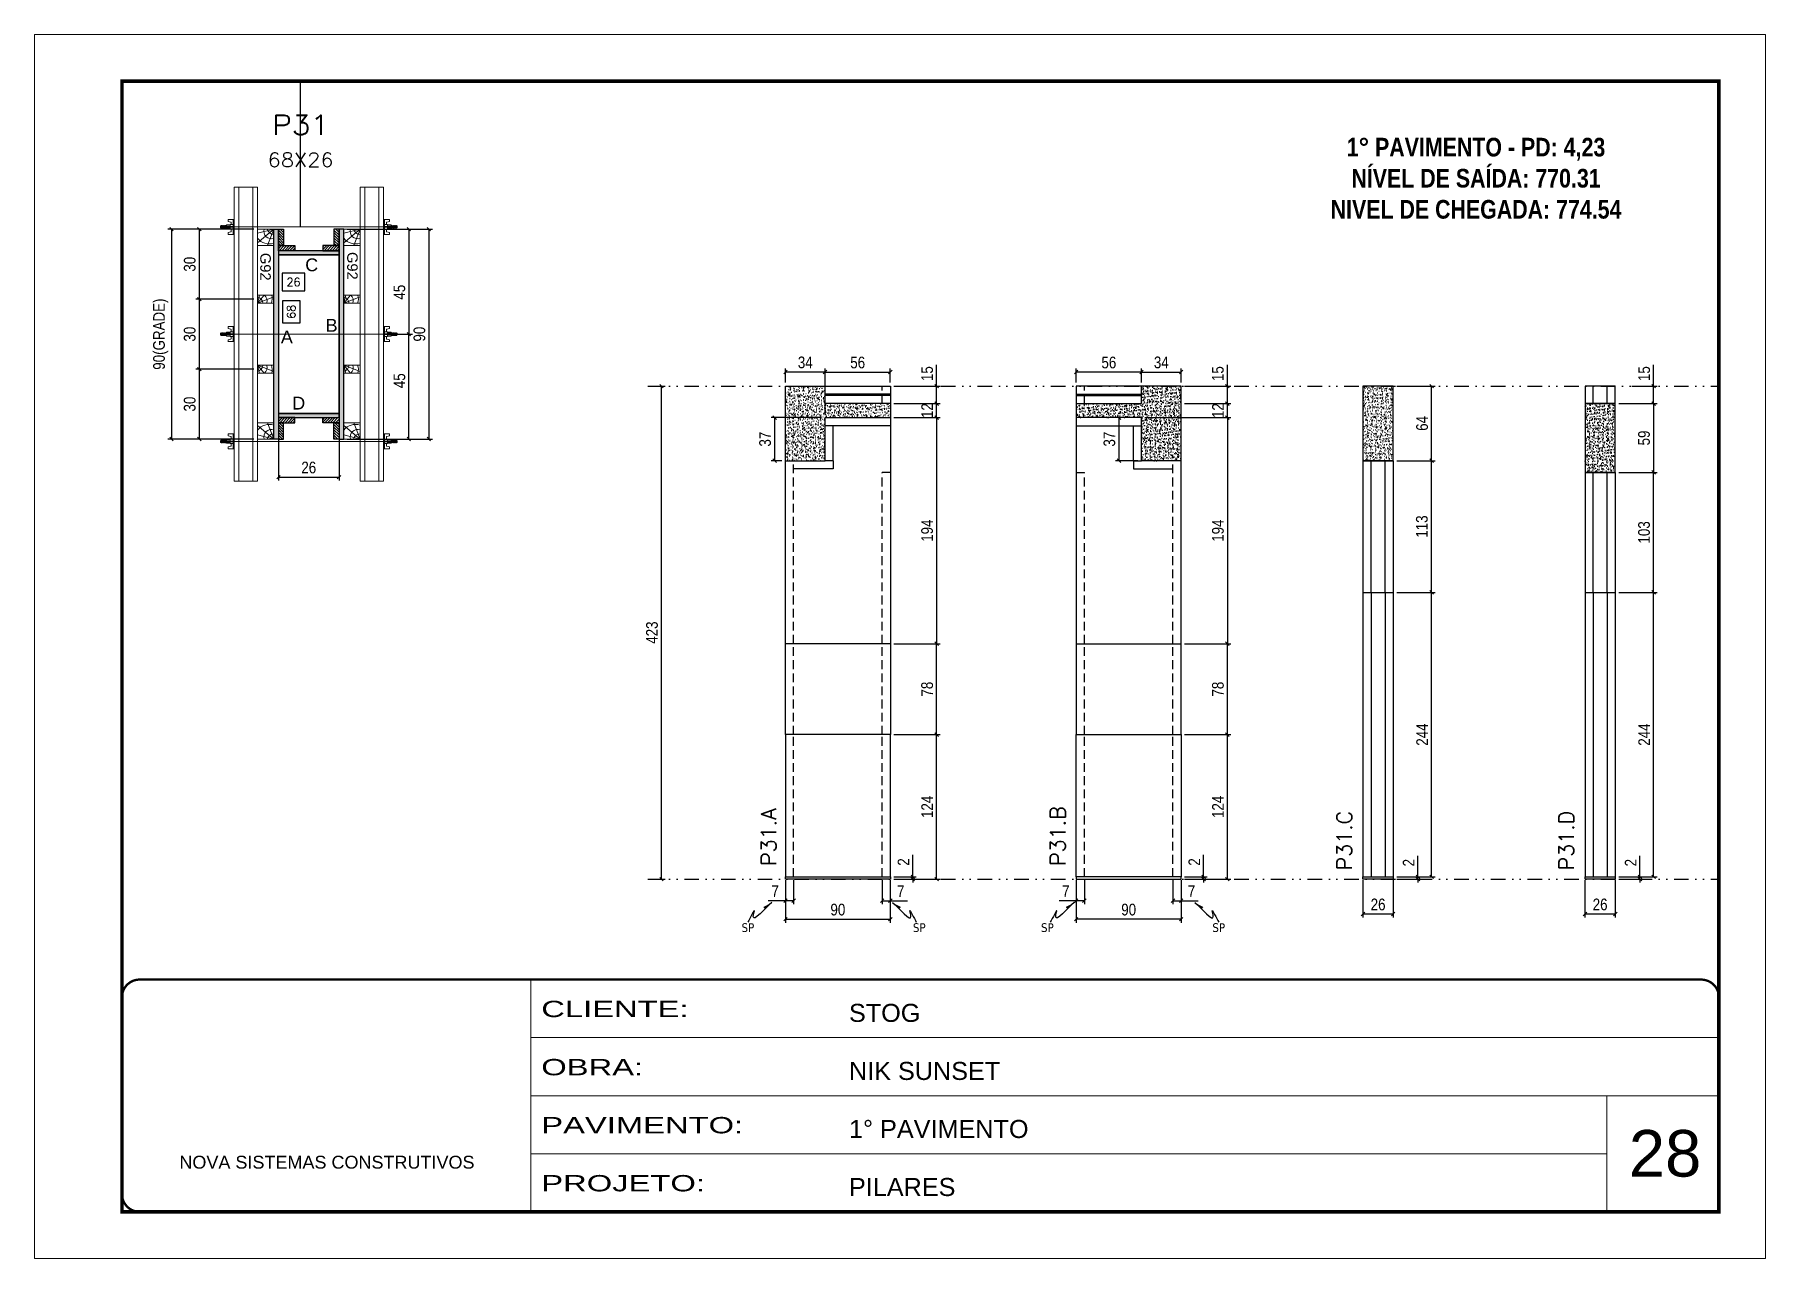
# Model space of a CAD drawing. Header units: millimetres. Extents: x 787 to 8287, y -592 to 17063.
# Drawn here: x 6194 to 7679, y 4003 to 5053 of the extents above; entities that cross this region are included whole.
import ezdxf
from ezdxf.enums import TextEntityAlignment as Align

# ---------------------------------------------------------------- set-up
doc = ezdxf.new("R2010")
doc.units = ezdxf.units.MM
for name, pattern in [('CONTINUO', [0]), ('DASHED', [0.75, 0.5, -0.25]), ('DIVIDE2', [0.625, 0.25, -0.125, 0, -0.125, 0, -0.125]), ('HIDDEN', [0.375, 0.25, -0.125])]:
    doc.linetypes.add(name, pattern=pattern)
for name, color, linetype, lineweight in [('CARIMBO', 255, 'Continuous', 9), ('Folhas', 255, 'Continuous', 9), ('Hachura', 251, 'Continuous', 9), ('Madeira', 126, 'Continuous', 18), ('Perfil Metálico', 224, 'Continuous', 18), ('SARRAFO DE PRESSAO', 251, 'DASHED', 9), ('Texto Seção', 7, 'Continuous', 15)]:
    doc.layers.add(name, color=color, linetype=linetype, lineweight=lineweight)
for name, color, linetype in [('CHAPA', 1, 'Continuous'), ('COTA', 241, 'Continuous'), ('Cota Seção (2x)', 241, 'Continuous'), ('MEIO_PONT', 93, 'Continuous'), ('NOMENCLATURA', 7, 'Continuous'), ('Nível', 160, 'Continuous'), ('Painéis', 200, 'Continuous'), ('SARR_2.2x7', 40, 'Continuous'), ('SARRAFO', 251, 'Continuous'), ('Sarrafo de Pressão', 42, 'HIDDEN'), ('texto', 7, 'Continuous'), ('Texto de Titulo', 7, 'Continuous'), ('Texto Qtd Sarr', 242, 'Continuous'), ('TEXTO_GERAL', 7, 'Continuous')]:
    doc.layers.add(name, color=color, linetype=linetype)
doc.styles.add('ARIAL', font='arial.ttf')
doc.styles.add('COTA TECNICA', font='techl___.ttf', dxfattribs={"height": 10})
doc.styles.add('COTA TECNICA 2X', font='techl___.ttf', dxfattribs={"height": 10})
doc.styles.add('COTA TECNICA-50', font='techl___.ttf', dxfattribs={"height": 10})
doc.styles.add('REGUA-120', font='ROMANS.shx', dxfattribs={"height": 15})
doc.styles.add('ROMANC', font='techb___.ttf', dxfattribs={"height": 2.5})
doc.styles.add('ROMANS', font='romans.shx')
doc.styles.add('SANSSERIF', font='sas_____.pfb')
doc.styles.get("Standard").update_dxf_attribs({"font": 'arial.ttf'})
doc.styles.add('Tecnologia', font='')
doc.styles.get('Tecnologia').set_extended_font_data('Forgotten Futurist')
doc.dimstyles.new('COTA PAINEL-50', dxfattribs={"dimtxt": 10, "dimasz": 3, "dimexe": 3, "dimexo": 3, "dimgap": 3, "dimtad": 1, "dimdec": 1, "dimzin": 12, "dimdsep": 46, "dimtxsty": 'COTA TECNICA-50', "dimblk1": 'OBLIQUE', "dimblk2": 'OBLIQUE', "dimsah": 1, "dimcen": 0.9, "dimclrd": 4, "dimclre": 4, "dimclrt": 240, "dimadec": 1, "dimazin": 3, "dimtfac": 1, "dimtdec": 1, "dimtmove": 0, "dimatfit": 3, "dimfxl": 0, "dimtolj": 1, "dimtzin": 12, "dimarcsym": 0})
doc.dimstyles.new('PAINEL', dxfattribs={"dimtxt": 10, "dimasz": 3, "dimexe": 3, "dimexo": 3, "dimgap": 3, "dimtad": 1, "dimdec": 1, "dimzin": 12, "dimdsep": 46, "dimtxsty": 'COTA TECNICA', "dimblk1": 'OBLIQUE', "dimblk2": 'OBLIQUE', "dimsah": 1, "dimcen": 0.9, "dimclrd": 4, "dimclre": 4, "dimclrt": 240, "dimadec": 1, "dimazin": 3, "dimtfac": 1, "dimtdec": 1, "dimtmove": 0, "dimatfit": 3, "dimfxl": 0, "dimtolj": 1, "dimtzin": 12, "dimarcsym": 0})
doc.dimstyles.new('SECAO PILAR', dxfattribs={"dimtxt": 10, "dimasz": 3, "dimexe": 3, "dimexo": 3, "dimgap": 3, "dimtad": 1, "dimdec": 1, "dimlfac": 0.5, "dimzin": 12, "dimdsep": 46, "dimtxsty": 'COTA TECNICA 2X', "dimblk1": 'OBLIQUE', "dimblk2": 'OBLIQUE', "dimsah": 1, "dimcen": 0.9, "dimclrd": 256, "dimclre": 256, "dimclrt": 256, "dimadec": 1, "dimazin": 3, "dimtfac": 1, "dimtdec": 1, "dimtmove": 0, "dimatfit": 3, "dimfxl": 0, "dimtolj": 1, "dimtzin": 12, "dimarcsym": 0})
doc.dimstyles.new('SECÇÃO 2', dxfattribs={"dimtxt": 7, "dimasz": 6, "dimexe": 0.18, "dimexo": 2, "dimgap": -4, "dimtad": 3, "dimdec": 1, "dimlfac": 0.5, "dimzin": 12, "dimdsep": 46, "dimtxsty": 'ROMANS', "dimblk": 'ARCHTICK', "dimcen": 0.09, "dimse1": 1, "dimse2": 1, "dimsd1": 1, "dimsd2": 1, "dimclrd": 180, "dimclre": 5, "dimclrt": 1, "dimadec": 0, "dimazin": 3, "dimtfac": 1, "dimtdec": 1, "dimtofl": 0, "dimtmove": 0, "dimatfit": 3, "dimldrblk": 'ARCHTICK', "dimfxl": 0, "dimtolj": 1, "dimtzin": 0, "dimarcsym": 0})
doc.dimstyles.get("Standard").update_dxf_attribs({"dimtxt": 0.18, "dimasz": 0.18, "dimexe": 0.18, "dimexo": 0.0625, "dimgap": 0.09, "dimtad": 0, "dimtih": 1, "dimtoh": 1, "dimdec": 4, "dimzin": 0, "dimdsep": 46, "dimtxsty": 'Standard', "dimcen": 0.09, "dimadec": 0, "dimazin": 0, "dimtfac": 1, "dimtdec": 4, "dimtofl": 0, "dimtmove": 0, "dimatfit": 3, "dimfxl": 0, "dimtolj": 1, "dimtzin": 0, "dimarcsym": 0})
pattern_1 = [(50, (-1944.511, 639.1103), (5.46554, -0.4781726), [0.5715, -6.2865]), (355, (-1944.511, 639.1103), (-1.0573026, 5.7317054), [0.4572, -5.0292175]), (100.451445, (-1944.056, 639.0705), (4.4082374, 5.2535326), [0.4857003, -5.3427073]), (46.1842, (-1944.511, 640.6343), (8.132371, -1.26127), [0.85725, -9.42975]), (96.63556, (-1943.8335, 640.529), (7.122124, 7.422784), [0.728551, -8.014068]), (351.18415, (-1944.511, 640.634), (7.122124, 7.422784), [0.685799, -7.543792]), (21, (-1943.749, 640.2533), (4.5484317, -3.067956), [0.5715, -6.2865]), (326, (-1943.749, 640.2533), (1.854061, 5.525639), [0.4572, -5.0292]), (71.451445, (-1943.37, 639.9977), (6.4024926, 2.457683), [0.4857003, -5.342698]), (37.5, (-1944.5112, 639.1103), (0.0926581, 2.53665117), [0, -4.96824, 0, -5.1054, 0, -5.04825]), (7.5, (-1944.5112, 639.1103), (2.0045899, 3.00541724), [0, -2.91084, 0, -4.85394, 0, -1.92405]), (327.5, (-1946.2105, 639.1103), (4.06771786, -0.1718623), [0, -1.905, 0, -5.9436, 0, -7.8867]), (317.5, (-1946.9725, 639.1103), (4.4438754, 0.7627947), [0, -2.4765, 0, -3.94716, 0, -5.6007])]

msp = doc.modelspace()

# ---------------------------------------------------------------- texts
at = {"layer": 'CARIMBO', "style": 'ARIAL'}
msp.add_text('28', height=40, dxfattribs=at).set_placement((7561.86, 4072.84))
at = {"layer": 'NOMENCLATURA', "color": 2, "insert": (7430.74, 4990.83), "char_height": 16, "attachment_point": 2, "style": 'ROMANC'}
msp.add_mtext_dynamic_manual_height_columns('\\P1° PAVIMENTO - PD: 4,23\\PNÍVEL DE SAÍDA: 770.31\\PNIVEL DE CHEGADA: 774.54', width=328.3607, gutter_width=1, heights=[0], dxfattribs=at)
at = {"layer": 'texto', "color": 0, "char_height": 7.5, "attachment_point": 5}
for insert in [(6805.99, 4286.43), (6953.02, 4286.43), (7062.93, 4286.43), (7209.96, 4286.43)]:
    msp.add_mtext('{\\fTahoma|b0|i0|c0|p34;\\C4;SP}', dxfattribs=dict(at, insert=insert))
at = {"layer": 'Texto Seção', "char_height": 13, "width": 285.3299, "attachment_point": 7, "rotation": 90, "style": 'REGUA-120'}
for s, insert in [('P31.A', (6830.3, 4339.35)), ('P31.B', (7078.37, 4339.35)), ('P31.C', (7324.29, 4335.51)), ('\\pt52;P31.D', (7514.78, 4335.51))]:
    msp.add_mtext(s, dxfattribs=dict(at, insert=insert))
at = {"layer": 'TEXTO_GERAL', "color": 0, "linetype": 'Continuous', "style": 'SANSSERIF'}
for p in [(6392.12, 4865.42), (6466.67, 4866.17)]:
    msp.add_text('G92', height=9, rotation=270, dxfattribs=at).set_placement(p, align=Align.MIDDLE_LEFT)
at = {"layer": 'TEXTO_GERAL', "style": 'ARIAL'}
for s, p in [('C', (6431.72, 4855.16)), ('A', (6410.4, 4793.27)), ('B', (6448.83, 4803.24)), ('D', (6420.6, 4736.52))]:
    msp.add_text(s, height=11, dxfattribs=at).set_placement(p, align=Align.MIDDLE_CENTER)

# ---------------------------------------------------------------- blocks, each defined once
blk = doc.blocks.new('9999999999')
at = {"color": 30, "linetype": 'CONTINUO'}
for p, q in [((98564.6, 34230.2), (98564.6, 34429.4)), ((98564.6, 34379.6), (99584, 34379.6)), ((98564.6, 34329.8), (99488, 34329.8)), ((99584, 34329.8), (99488, 34329.8)), ((99488, 34329.8), (99488, 34230.2)), ((98564.6, 34280), (99488, 34280))]:
    blk.add_line(p, q, dxfattribs=at)
at = {"color": 30, "linetype": 'CONTINUO', "const_width": 2}
blk.add_lwpolyline([(99584, 34230.2), (99584, 34414.4, 0.414214), (99569, 34429.4), (98229, 34429.4, 0.414214), (98214, 34414.4), (98214, 34245.2, 0.414214), (98229, 34230.2), (99584, 34230.2)], format="xyb", dxfattribs=at)
at = {"layer": 'Folhas'}
blk.add_lwpolyline([(98139, 34190.2), (99624, 34190.2), (99624, 35240.2), (98139, 35240.2)], close=True, dxfattribs=at)
at = {"layer": 'Folhas', "color": 30, "const_width": 3}
blk.add_lwpolyline([(98214, 34230.2), (99584, 34230.2), (99584, 35200.2), (98214, 35200.2)], close=True, dxfattribs=at)
at = {"color": 7, "linetype": 'Continuous', "ltscale": 5, "style": 'ARIAL'}
for s, height, p in [('STOG', 15.48, (98837.7, 34393.1)), ('NIK SUNSET', 15.48, (98837.7, 34343.3)), ('1° PAVIMENTO', 15.483, (98837.7, 34293.5)), ('NOVA SISTEMAS CONSTRUTIVOS', 11.059, (98263.2, 34267.2)), ('PILARES', 15.48, (98837.7, 34243.7))]:
    blk.add_text(s, height=height, dxfattribs=at).set_placement(p)
at = {"layer": 'Folhas', "color": 7, "style": 'Tecnologia', "width": 1.5}
for s, p in [('CLIENTE:', (98573.7, 34397.2)), ('OBRA:', (98573.7, 34347.3)), ('PAVIMENTO:', (98573.7, 34297.5)), ('PROJETO:', (98573.7, 34247.7))]:
    blk.add_text(s, height=14, dxfattribs=at).set_placement(p)
blk = doc.blocks.new('titulo1')
at = {"layer": 'Defpoints', "color": 252, "linetype": 'HIDDEN', "ltscale": 2}
blk.add_line((0, 0), (0, 125), dxfattribs=at)
at = {"layer": 'Defpoints', "style": 'ROMANS', "oblique": 15}
blk.add_attdef('FOLHA', text='', height=10, dxfattribs=at).set_placement((0, 15.6), align=Align.MIDDLE_CENTER)
at = {"layer": 'Texto Qtd Sarr', "color": 3, "style": 'ROMANS', "oblique": 15}
for tag, height, p in [('TITULO', 17, (0, 71.4)), ('SEÇÃO', 12, (0, 41.5))]:
    blk.add_attdef(tag, text='', height=height, dxfattribs=at).set_placement(p, align=Align.MIDDLE_CENTER)
blk = doc.blocks.new('*D367')
at = {"layer": 'Cota Seção (2x)', "color": 180, "lineweight": -2}
for p, q in [((6421.7, 4824.4), (6406.7, 4824.4)), ((6406.7, 4824.4), (6406.7, 4805.4)), ((6421.7, 4805.4), (6421.7, 4824.4)), ((6406.7, 4805.4), (6421.7, 4805.4))]:
    blk.add_line(p, q, dxfattribs=at)
at = {"layer": 'Defpoints', "color": 0}
for p in [(6403.2, 4863.7), (6403.2, 4727.7), (6425.7, 4727.7)]:
    blk.add_point(p, dxfattribs=at)
at = {"layer": 'Cota Seção (2x)', "color": 1, "insert": (6414.2, 4814.9), "char_height": 7, "attachment_point": 5, "rotation": 90, "style": 'ROMANS'}
blk.add_mtext('\\A1;68', dxfattribs=at)
blk = doc.blocks.new('_ArchTick')
at = {"color": 0, "linetype": 'ByBlock', "const_width": 0.15}
blk.add_lwpolyline([(-0.5, -0.5), (0.5, 0.5)], dxfattribs=at)
blk = doc.blocks.new('*D368')
at = {"layer": 'Cota Seção (2x)', "color": 180, "lineweight": -2}
for p, q in [((6425.8, 4847.9), (6406.5, 4847.9)), ((6406.5, 4847.9), (6406.5, 4832.9)), ((6425.8, 4832.9), (6425.8, 4847.9)), ((6406.5, 4832.9), (6425.8, 4832.9))]:
    blk.add_line(p, q, dxfattribs=at)
at = {"layer": 'Defpoints', "color": 0}
for p in [(6403.2, 4863.7), (6455.2, 4863.7), (6455.2, 4828.9)]:
    blk.add_point(p, dxfattribs=at)
at = {"layer": 'Cota Seção (2x)', "color": 1, "insert": (6416.1, 4840.4), "char_height": 7, "attachment_point": 5, "style": 'ROMANS'}
blk.add_mtext('\\A1;26', dxfattribs=at)
blk = doc.blocks.new('_Oblique')
at = {"color": 0, "linetype": 'ByBlock', "lineweight": -2}
blk.add_line((-0.5, -0.5), (0.5, 0.5), dxfattribs=at)
blk = doc.blocks.new('*D1254')
at = {"layer": 'Cota Seção (2x)', "lineweight": -2}
for p, q in [((6403.2, 4721.1), (6403.2, 4670)), ((6455.2, 4721.1), (6455.2, 4670)), ((6403.2, 4673), (6455.2, 4673))]:
    blk.add_line(p, q, dxfattribs=at)
at = {"layer": 'Defpoints', "color": 0}
for p in [(6403.2, 4724.1), (6455.2, 4724.1), (6455.2, 4673)]:
    blk.add_point(p, dxfattribs=at)
at = {"layer": 'Cota Seção (2x)', "lineweight": -2, "xscale": 3, "yscale": 3, "zscale": 3, "rotation": 180}
blk.add_blockref('_Oblique', (6403.2, 4673), dxfattribs=at)
at = {"layer": 'Cota Seção (2x)', "lineweight": -2, "xscale": 3, "yscale": 3, "zscale": 3}
blk.add_blockref('_Oblique', (6455.2, 4673), dxfattribs=at)
at = {"layer": 'Cota Seção (2x)', "insert": (6429.2, 4681.2), "char_height": 10, "attachment_point": 5, "style": 'COTA TECNICA 2X'}
blk.add_mtext('\\A1;26', dxfattribs=at)
blk = doc.blocks.new('*D369')
at = {"layer": 'Cota Seção (2x)', "lineweight": -2}
for p, q in [((6382.2, 4885.7), (6308.4, 4885.7)), ((6311.4, 4885.7), (6311.4, 4705.7)), ((6382.2, 4705.7), (6308.4, 4705.7))]:
    blk.add_line(p, q, dxfattribs=at)
at = {"layer": 'Defpoints', "color": 0}
for p in [(6385.2, 4885.7), (6311.4, 4705.7), (6385.2, 4705.7)]:
    blk.add_point(p, dxfattribs=at)
at = {"layer": 'Cota Seção (2x)', "lineweight": -2, "xscale": 3, "yscale": 3, "zscale": 3}
for p, rotation in [((6311.4, 4885.7), 90), ((6311.4, 4705.7), 270)]:
    blk.add_blockref('_Oblique', p, dxfattribs=dict(at, rotation=rotation))
at = {"layer": 'Cota Seção (2x)', "insert": (6302.2, 4795.7), "char_height": 10, "attachment_point": 5, "rotation": 90, "style": 'COTA TECNICA 2X'}
blk.add_mtext('\\A1;90(GRADE)', dxfattribs=at)
blk = doc.blocks.new('*D370')
at = {"layer": 'Cota Seção (2x)', "lineweight": -2}
for p, q in [((6382.2, 4765.7), (6332.3, 4765.7)), ((6335.3, 4765.7), (6335.3, 4705.7)), ((6382.2, 4705.7), (6332.3, 4705.7))]:
    blk.add_line(p, q, dxfattribs=at)
at = {"layer": 'Defpoints', "color": 0}
for p in [(6385.2, 4765.7), (6335.3, 4705.7), (6385.2, 4705.7)]:
    blk.add_point(p, dxfattribs=at)
at = {"layer": 'Cota Seção (2x)', "lineweight": -2, "xscale": 3, "yscale": 3, "zscale": 3}
for p, rotation in [((6335.3, 4765.7), 90), ((6335.3, 4705.7), 270)]:
    blk.add_blockref('_Oblique', p, dxfattribs=dict(at, rotation=rotation))
at = {"layer": 'Cota Seção (2x)', "insert": (6327.1, 4735.7), "char_height": 10, "attachment_point": 5, "rotation": 90, "style": 'COTA TECNICA 2X'}
blk.add_mtext('\\A1;30', dxfattribs=at)
blk = doc.blocks.new('*D371')
at = {"layer": 'Cota Seção (2x)', "lineweight": -2}
for p, q in [((6382.2, 4885.7), (6332.3, 4885.7)), ((6335.3, 4885.7), (6335.3, 4825.7)), ((6382.2, 4825.7), (6332.3, 4825.7))]:
    blk.add_line(p, q, dxfattribs=at)
at = {"layer": 'Defpoints', "color": 0}
for p in [(6385.2, 4885.7), (6335.3, 4825.7), (6385.2, 4825.7)]:
    blk.add_point(p, dxfattribs=at)
at = {"layer": 'Cota Seção (2x)', "lineweight": -2, "xscale": 3, "yscale": 3, "zscale": 3}
for p, rotation in [((6335.3, 4885.7), 90), ((6335.3, 4825.7), 270)]:
    blk.add_blockref('_Oblique', p, dxfattribs=dict(at, rotation=rotation))
at = {"layer": 'Cota Seção (2x)', "insert": (6327.1, 4855.7), "char_height": 10, "attachment_point": 5, "rotation": 90, "style": 'COTA TECNICA 2X'}
blk.add_mtext('\\A1;30', dxfattribs=at)
blk = doc.blocks.new('*D372')
at = {"layer": 'Cota Seção (2x)', "lineweight": -2}
for p, q in [((6382.2, 4825.7), (6332.3, 4825.7)), ((6335.3, 4825.7), (6335.3, 4765.7)), ((6382.2, 4765.7), (6332.3, 4765.7))]:
    blk.add_line(p, q, dxfattribs=at)
at = {"layer": 'Defpoints', "color": 0}
for p in [(6385.2, 4825.7), (6335.3, 4765.7), (6385.2, 4765.7)]:
    blk.add_point(p, dxfattribs=at)
at = {"layer": 'Cota Seção (2x)', "lineweight": -2, "xscale": 3, "yscale": 3, "zscale": 3}
for p, rotation in [((6335.3, 4825.7), 90), ((6335.3, 4765.7), 270)]:
    blk.add_blockref('_Oblique', p, dxfattribs=dict(at, rotation=rotation))
at = {"layer": 'Cota Seção (2x)', "insert": (6327.1, 4795.7), "char_height": 10, "attachment_point": 5, "rotation": 90, "style": 'COTA TECNICA 2X'}
blk.add_mtext('\\A1;30', dxfattribs=at)
blk = doc.blocks.new('*D373')
at = {"layer": 'Cota Seção (2x)', "lineweight": -2}
for p, q in [((6462.2, 4885.7), (6535.3, 4885.7)), ((6532.3, 4885.7), (6532.3, 4705.7)), ((6462.2, 4705.7), (6535.3, 4705.7))]:
    blk.add_line(p, q, dxfattribs=at)
at = {"layer": 'Defpoints', "color": 0}
for p in [(6459.2, 4885.7), (6459.2, 4705.7), (6532.3, 4705.7)]:
    blk.add_point(p, dxfattribs=at)
at = {"layer": 'Cota Seção (2x)', "lineweight": -2, "xscale": 3, "yscale": 3, "zscale": 3}
for p, rotation in [((6532.3, 4885.7), 90), ((6532.3, 4705.7), 270)]:
    blk.add_blockref('_Oblique', p, dxfattribs=dict(at, rotation=rotation))
at = {"layer": 'Cota Seção (2x)', "insert": (6524.2, 4795.7), "char_height": 10, "attachment_point": 5, "rotation": 90, "style": 'COTA TECNICA 2X'}
blk.add_mtext('\\A1;90', dxfattribs=at)
blk = doc.blocks.new('*D374')
at = {"layer": 'Cota Seção (2x)', "lineweight": -2}
for p, q in [((6496.2, 4885.7), (6518.1, 4885.7)), ((6515.1, 4885.7), (6515.1, 4795.7)), ((6496.2, 4795.7), (6518.1, 4795.7))]:
    blk.add_line(p, q, dxfattribs=at)
at = {"layer": 'Defpoints', "color": 0}
for p in [(6493.2, 4885.7), (6493.2, 4795.7), (6515.1, 4795.7)]:
    blk.add_point(p, dxfattribs=at)
at = {"layer": 'Cota Seção (2x)', "lineweight": -2, "xscale": 3, "yscale": 3, "zscale": 3}
for p, rotation in [((6515.1, 4885.7), 90), ((6515.1, 4795.7), 270)]:
    blk.add_blockref('_Oblique', p, dxfattribs=dict(at, rotation=rotation))
at = {"layer": 'Cota Seção (2x)', "insert": (6507, 4831.7), "char_height": 10, "attachment_point": 5, "rotation": 90, "style": 'COTA TECNICA 2X'}
blk.add_mtext('\\A1;45', dxfattribs=at)
blk = doc.blocks.new('*D375')
at = {"layer": 'Cota Seção (2x)', "lineweight": -2}
for p, q in [((6496.2, 4795.7), (6518.1, 4795.7)), ((6515.1, 4705.7), (6515.1, 4795.7)), ((6496.2, 4705.7), (6518.1, 4705.7))]:
    blk.add_line(p, q, dxfattribs=at)
at = {"layer": 'Defpoints', "color": 0}
for p in [(6493.2, 4795.7), (6515.1, 4795.7), (6493.2, 4705.7)]:
    blk.add_point(p, dxfattribs=at)
at = {"layer": 'Cota Seção (2x)', "lineweight": -2, "xscale": 3, "yscale": 3, "zscale": 3}
for p, rotation in [((6515.1, 4795.7), 90), ((6515.1, 4705.7), 270)]:
    blk.add_blockref('_Oblique', p, dxfattribs=dict(at, rotation=rotation))
at = {"layer": 'Cota Seção (2x)', "insert": (6507, 4755.7), "char_height": 10, "attachment_point": 5, "rotation": 90, "style": 'COTA TECNICA 2X'}
blk.add_mtext('\\A1;45', dxfattribs=at)
blk = doc.blocks.new('C')
at = {"layer": 'Hachura', "color": 0}
for p, q in [((0, 3.22), (0, -3.22)), ((0.45, 3.22), (0, 3.22)), ((0.46, 3.16), (0, 3.16)), ((0.46, 3.05), (0, 3.05)), ((0.46, 2.88), (0, 2.88)), ((0, 2.75), (0, -1.16)), ((0.46, 2.65), (0, 2.65)), ((0.46, 2.23), (0, 2.23)), ((0.46, 1.51), (0, 1.51)), ((0.39, 0.49), (0.17, 0.49)), ((0.45, -3.23), (0.45, 3.22)), ((0.45, 3.22), (2.58, 3.22)), ((1.74, 0.97), (0.45, 0.97)), ((1.45, 0.1), (0.45, 0.1)), ((1.35, 1.94), (1.35, 0.96)), ((2.58, 2.39), (1.47, 2.09)), ((1.74, -0.97), (1.74, 0.97)), ((1.74, 0.97), (1.74, 0.84)), ((1.74, 0.97), (1.74, 0.84)), ((1.74, 0.84), (3.35, 0.84)), ((3.35, 0.45), (1.74, 0.45)), ((2.58, 3.22), (2.58, 2.39)), ((3.32, 0.84), (3.32, -0.84)), ((3.35, 0.84), (3.35, -0.84)), ((3.68, 0.45), (3.35, 0.45)), ((3.84, -0.52), (3.35, 0.45)), ((3.35, 0.06), (3.67, -0.57)), ((3.68, 0.45), (4.16, -0.52)), ((3.72, 0.5), (4.25, -0.57)), ((4.37, -0.55), (3.83, 0.53)), ((4.15, 0.45), (3.93, 0.45)), ((4.42, -0.52), (3.93, 0.45)), ((4.15, 0.45), (4.26, 0.45)), ((4.26, 0.45), (4.74, -0.52)), ((4.3, 0.5), (4.83, -0.57)), ((4.95, -0.55), (4.41, 0.53)), ((4.51, 0.45), (4.84, 0.45)), ((5, -0.52), (4.51, 0.45)), ((4.84, 0.45), (5.32, -0.52)), ((4.88, 0.5), (5.41, -0.57)), ((5.53, -0.55), (4.99, 0.53)), ((5.58, -0.52), (5.09, 0.45)), ((5.42, 0.45), (5.09, 0.45)), ((5.58, -0.52), (5.09, 0.45)), ((5.42, 0.45), (5.74, -0.19)), ((5.46, 0.5), (5.74, -0.07)), ((5.74, 0.19), (5.57, 0.53)), ((5.74, 0.32), (5.68, 0.45)), ((5.68, 0.45), (5.74, 0.45)), ((5.74, 0.45), (5.9, 0.29)), ((5.74, 0.45), (5.74, -0.52)), ((5.9, -0.36), (5.9, 0.29)), ((0.45, 0), (0, 0)), ((0.46, -1.52), (0, -1.52)), ((0.46, -2.23), (0, -2.23)), ((0.46, -2.65), (0, -2.65)), ((0.46, -2.88), (0, -2.88)), ((0.46, -3.05), (0, -3.05)), ((0.46, -3.16), (0, -3.16)), ((0, -3.22), (2.57, -3.22)), ((0.08, -0.48), (0.29, -0.48)), ((0.29, -0.48), (0.4, -0.48)), ((0.45, 0), (0.45, -0.97)), ((0.45, -0.16), (1.45, -0.16)), ((0.45, -0.65), (0.45, -0.32)), ((0.45, -3.23), (0.45, -0.65)), ((0.45, -0.97), (1.74, -0.97)), ((1.35, -1.94), (1.35, -0.97)), ((2.58, -2.39), (1.47, -2.1)), ((3.35, -0.32), (1.74, -0.32)), ((3.35, -0.84), (1.74, -0.84)), ((2.58, -3.23), (2.58, -2.39)), ((3.35, -0.07), (3.58, -0.52)), ((3.35, -0.52), (3.58, -0.52)), ((3.84, -0.52), (4.16, -0.52)), ((4.42, -0.52), (4.74, -0.52)), ((4.63, -0.52), (4.74, -0.52)), ((5, -0.52), (5.32, -0.52)), ((5.58, -0.52), (5.74, -0.52)), ((5.74, -0.52), (5.9, -0.36)), ((5.74, -0.52), (5.74, -0.52))]:
    blk.add_line(p, q, dxfattribs=at)
for centre, radius, start, end in [((1.52, 1.94), 0.161, 104.74356, 180), ((1.44, -0.03), 0.129, 272.69497, 87.30503), ((3.81, 0.39), 0.143, 25.56881, 154.43119), ((4.39, 0.39), 0.143, 25.56881, 154.43119), ((4.97, 0.39), 0.143, 25.56881, 154.43119), ((5.55, 0.39), 0.143, 25.56881, 154.43119), ((0.17, -0.37), 0.174, 221.74404, 317.85924), ((1.52, -1.94), 0.161, 180, 255.25644), ((3.71, -0.4), 0.174, 222.14076, 318.25596), ((4.29, -0.4), 0.174, 222.14076, 318.25596), ((4.87, -0.4), 0.174, 222.14076, 318.25596), ((5.45, -0.4), 0.174, 222.14076, 318.25596), ((5.61, -0.4), 0.174, 317.85924, 318.25596)]:
    blk.add_arc(centre, radius, start, end, dxfattribs=at)
blk = doc.blocks.new('PONTALETE')
at = {"layer": 'Madeira'}
for q in [(2.71, 7), (7, 5.76), (7, 1.74)]:
    blk.add_line((0, 0), q, dxfattribs=at)
blk.add_lwpolyline([(0, 0), (7, 0), (7, 7), (0, 7)], close=True, dxfattribs=at)
for centre, radius, start, end in [((2.04, 0.06), 6.23, 37.28179, 109.09128), ((1.09, 0.9), 3.19, 343.60304, 109.98471), ((-0.21, -0.78), 3.09, 14.63219, 86.0383)]:
    blk.add_arc(centre, radius, start, end, dxfattribs=at)
blk = doc.blocks.new('MEIO PONTALETE')
at = {"layer": 'Madeira'}
for q in [(2.71, 7), (3.5, 2.88), (3.5, 0.87)]:
    blk.add_line((0, 0), q, dxfattribs=at)
blk.add_lwpolyline([(0, 0), (3.5, 0), (3.5, 7), (0, 7)], close=True, dxfattribs=at)
for centre, radius, start, end in [((2.04, 0.06), 6.23, 76.44987, 109.09128), ((1.09, 0.9), 3.19, 40.90626, 109.98471), ((-0.21, -0.78), 3.09, 14.63219, 86.0383)]:
    blk.add_arc(centre, radius, start, end, dxfattribs=at)
blk = doc.blocks.new('*D1347')
at = {"layer": 'COTA', "color": 4, "lineweight": -2}
for p, q in [((6723.1, 4751.1), (6734.9, 4751.1)), ((6731.9, 4328.1), (6731.9, 4751.1)), ((6723.1, 4328.1), (6734.9, 4328.1))]:
    blk.add_line(p, q, dxfattribs=at)
at = {"layer": 'Defpoints', "color": 0}
for p in [(6720.1, 4751.1), (6731.9, 4751.1), (6720.1, 4328.1)]:
    blk.add_point(p, dxfattribs=at)
at = {"layer": 'COTA', "color": 4, "lineweight": -2, "xscale": 3, "yscale": 3, "zscale": 3}
for p, rotation in [((6731.9, 4751.1), 90), ((6731.9, 4328.1), 270)]:
    blk.add_blockref('_Oblique', p, dxfattribs=dict(at, rotation=rotation))
at = {"layer": 'COTA', "color": 240, "insert": (6723.7, 4539.6), "char_height": 10, "attachment_point": 5, "rotation": 90, "style": 'COTA TECNICA-50'}
blk.add_mtext('\\A1;423', dxfattribs=at)
blk = doc.blocks.new('*D721')
at = {"layer": 'COTA', "color": 4, "lineweight": -2}
for p, q in [((7087.7, 4327.1), (7087.7, 4290.7)), ((7177.7, 4327.1), (7177.7, 4290.7)), ((7177.7, 4293.7), (7087.7, 4293.7))]:
    blk.add_line(p, q, dxfattribs=at)
at = {"layer": 'Defpoints', "color": 0}
for p in [(7087.7, 4330.1), (7177.7, 4330.1), (7087.7, 4293.7)]:
    blk.add_point(p, dxfattribs=at)
at = {"layer": 'COTA', "color": 4, "lineweight": -2, "xscale": 3, "yscale": 3, "zscale": 3, "rotation": 180}
blk.add_blockref('_Oblique', (7087.7, 4293.7), dxfattribs=at)
at = {"layer": 'COTA', "color": 4, "lineweight": -2, "xscale": 3, "yscale": 3, "zscale": 3}
blk.add_blockref('_Oblique', (7177.7, 4293.7), dxfattribs=at)
at = {"layer": 'COTA', "color": 240, "insert": (7132.7, 4301.9), "char_height": 10, "attachment_point": 5, "style": 'COTA TECNICA'}
blk.add_mtext('\\A1;90', dxfattribs=at)
blk = doc.blocks.new('*D722')
at = {"layer": 'COTA', "color": 4, "lineweight": -2}
for p, q in [((7170.7, 4327.1), (7170.7, 4306.6)), ((7177.7, 4325.1), (7177.7, 4306.6)), ((7170.7, 4309.6), (7177.7, 4309.6)), ((7177.7, 4309.6), (7192.4, 4309.6))]:
    blk.add_line(p, q, dxfattribs=at)
at = {"layer": 'Defpoints', "color": 0}
for p in [(7170.7, 4330.1), (7177.7, 4328.1), (7177.7, 4309.6)]:
    blk.add_point(p, dxfattribs=at)
at = {"layer": 'COTA', "color": 4, "lineweight": -2, "xscale": 3, "yscale": 3, "zscale": 3, "rotation": 180}
blk.add_blockref('_Oblique', (7170.7, 4309.6), dxfattribs=at)
at = {"layer": 'COTA', "color": 4, "lineweight": -2, "xscale": 3, "yscale": 3, "zscale": 3}
blk.add_blockref('_Oblique', (7177.7, 4309.6), dxfattribs=at)
at = {"layer": 'COTA', "color": 240, "insert": (7186.6, 4317.7), "char_height": 10, "attachment_point": 5, "style": 'COTA TECNICA-50'}
blk.add_mtext('\\A1;7', dxfattribs=at)
blk = doc.blocks.new('*D723')
at = {"layer": 'COTA', "color": 4, "lineweight": -2}
for p, q in [((7087.7, 4325.1), (7087.7, 4306.6)), ((7094.7, 4327.1), (7094.7, 4306.6)), ((7087.7, 4309.6), (7073, 4309.6)), ((7094.7, 4309.6), (7087.7, 4309.6))]:
    blk.add_line(p, q, dxfattribs=at)
at = {"layer": 'Defpoints', "color": 0}
for p in [(7087.7, 4328.1), (7094.7, 4330.1), (7087.7, 4309.6)]:
    blk.add_point(p, dxfattribs=at)
at = {"layer": 'COTA', "color": 4, "lineweight": -2, "xscale": 3, "yscale": 3, "zscale": 3, "rotation": 180}
blk.add_blockref('_Oblique', (7087.7, 4309.6), dxfattribs=at)
at = {"layer": 'COTA', "color": 4, "lineweight": -2, "xscale": 3, "yscale": 3, "zscale": 3}
blk.add_blockref('_Oblique', (7094.7, 4309.6), dxfattribs=at)
at = {"layer": 'COTA', "color": 240, "insert": (7078.8, 4317.7), "char_height": 10, "attachment_point": 5, "style": 'COTA TECNICA-50'}
blk.add_mtext('\\A1;7', dxfattribs=at)
blk = doc.blocks.new('*D724')
at = {"layer": 'COTA', "color": 4, "linetype": 'ByBlock', "lineweight": -2}
for p, q in [((7180.7, 4452.1), (7220.4, 4452.1)), ((7217.4, 4328.1), (7217.4, 4452.1)), ((7180.7, 4328.1), (7220.4, 4328.1))]:
    blk.add_line(p, q, dxfattribs=at)
at = {"layer": 'Defpoints', "color": 0, "linetype": 'ByBlock'}
for p in [(7177.7, 4452.1), (7217.4, 4452.1), (7177.7, 4328.1)]:
    blk.add_point(p, dxfattribs=at)
at = {"layer": 'COTA', "color": 4, "linetype": 'ByBlock', "lineweight": -2, "xscale": 3, "yscale": 3, "zscale": 3}
for p, rotation in [((7217.4, 4452.1), 90), ((7217.4, 4328.1), 270)]:
    blk.add_blockref('_Oblique', p, dxfattribs=dict(at, rotation=rotation))
at = {"layer": 'COTA', "color": 240, "linetype": 'ByBlock', "insert": (7209.3, 4390.1), "char_height": 10, "attachment_point": 5, "rotation": 90, "style": 'COTA TECNICA'}
blk.add_mtext('\\A1;124', dxfattribs=at)
blk = doc.blocks.new('*D725')
at = {"layer": 'COTA', "color": 4, "lineweight": -2}
for p, q in [((7197, 4330.1), (7197, 4348.9)), ((7180.7, 4330.1), (7200, 4330.1)), ((7180.7, 4328.1), (7200, 4328.1)), ((7197, 4328.1), (7197, 4330.1)), ((7197, 4328.1), (7197, 4325.1))]:
    blk.add_line(p, q, dxfattribs=at)
at = {"layer": 'Defpoints', "color": 0}
for p in [(7177.7, 4330.1), (7177.7, 4328.1), (7197, 4328.1)]:
    blk.add_point(p, dxfattribs=at)
at = {"layer": 'COTA', "color": 4, "lineweight": -2, "xscale": 3, "yscale": 3, "zscale": 3}
for p, rotation in [((7197, 4330.1), 270), ((7197, 4328.1), 90)]:
    blk.add_blockref('_Oblique', p, dxfattribs=dict(at, rotation=rotation))
at = {"layer": 'COTA', "color": 240, "insert": (7189, 4342.8), "char_height": 10, "attachment_point": 5, "rotation": 90, "style": 'COTA TECNICA-50'}
blk.add_mtext('\\A1;2', dxfattribs=at)
blk = doc.blocks.new('*D726')
at = {"layer": 'COTA', "color": 4, "linetype": 'ByBlock', "lineweight": -2}
for p, q in [((7180.7, 4452.1), (7220.4, 4452.1)), ((7217.4, 4328.1), (7217.4, 4452.1)), ((7180.7, 4328.1), (7220.4, 4328.1))]:
    blk.add_line(p, q, dxfattribs=at)
at = {"layer": 'Defpoints', "color": 0, "linetype": 'ByBlock'}
for p in [(7177.7, 4452.1), (7217.4, 4452.1), (7177.7, 4328.1)]:
    blk.add_point(p, dxfattribs=at)
at = {"layer": 'COTA', "color": 4, "linetype": 'ByBlock', "lineweight": -2, "xscale": 3, "yscale": 3, "zscale": 3}
for p, rotation in [((7217.4, 4452.1), 90), ((7217.4, 4328.1), 270)]:
    blk.add_blockref('_Oblique', p, dxfattribs=dict(at, rotation=rotation))
at = {"layer": 'COTA', "color": 240, "linetype": 'ByBlock', "insert": (7209.3, 4390.1), "char_height": 10, "attachment_point": 5, "rotation": 90, "style": 'COTA TECNICA'}
blk.add_mtext('\\A1;124', dxfattribs=at)
blk = doc.blocks.new('*D748')
at = {"layer": 'COTA', "color": 4, "lineweight": -2}
for p, q in [((7524.2, 4327.1), (7524.2, 4295.2)), ((7550.2, 4327.1), (7550.2, 4295.2)), ((7524.2, 4298.2), (7550.2, 4298.2))]:
    blk.add_line(p, q, dxfattribs=at)
at = {"layer": 'Defpoints', "color": 0}
for p in [(7524.2, 4330.1), (7550.2, 4330.1), (7550.2, 4298.2)]:
    blk.add_point(p, dxfattribs=at)
at = {"layer": 'COTA', "color": 4, "lineweight": -2, "xscale": 3, "yscale": 3, "zscale": 3, "rotation": 180}
blk.add_blockref('_Oblique', (7524.2, 4298.2), dxfattribs=at)
at = {"layer": 'COTA', "color": 4, "lineweight": -2, "xscale": 3, "yscale": 3, "zscale": 3}
blk.add_blockref('_Oblique', (7550.2, 4298.2), dxfattribs=at)
at = {"layer": 'COTA', "color": 240, "insert": (7537.2, 4306.3), "char_height": 10, "attachment_point": 5, "style": 'COTA TECNICA'}
blk.add_mtext('\\A1;26', dxfattribs=at)
blk = doc.blocks.new('*D749')
at = {"layer": 'COTA', "color": 4, "lineweight": -2}
for p, q in [((7571.4, 4330.1), (7571.4, 4348.2)), ((7553.2, 4330.1), (7574.4, 4330.1)), ((7553.2, 4328.1), (7574.4, 4328.1)), ((7571.4, 4328.1), (7571.4, 4330.1)), ((7571.4, 4328.1), (7571.4, 4325.1))]:
    blk.add_line(p, q, dxfattribs=at)
at = {"layer": 'Defpoints', "color": 0}
for p in [(7550.2, 4330.1), (7550.2, 4328.1), (7571.4, 4330.1)]:
    blk.add_point(p, dxfattribs=at)
at = {"layer": 'COTA', "color": 4, "lineweight": -2, "xscale": 3, "yscale": 3, "zscale": 3}
for p, rotation in [((7571.4, 4330.1), 270), ((7571.4, 4328.1), 90)]:
    blk.add_blockref('_Oblique', p, dxfattribs=dict(at, rotation=rotation))
at = {"layer": 'COTA', "color": 240, "insert": (7563.4, 4342.2), "char_height": 10, "attachment_point": 5, "rotation": 90, "style": 'COTA TECNICA-50'}
blk.add_mtext('\\A1;2', dxfattribs=at)
blk = doc.blocks.new('*D1358')
at = {"layer": 'COTA', "color": 4, "linetype": 'ByBlock', "lineweight": -2}
for p, q in [((7553.2, 4736.1), (7586.1, 4736.1)), ((7583.1, 4736.1), (7583.1, 4677.1)), ((7553.2, 4677.1), (7586.1, 4677.1))]:
    blk.add_line(p, q, dxfattribs=at)
at = {"layer": 'Defpoints', "color": 0, "linetype": 'ByBlock'}
for p in [(7550.2, 4736.1), (7550.2, 4677.1), (7583.1, 4677.1)]:
    blk.add_point(p, dxfattribs=at)
at = {"layer": 'COTA', "color": 4, "linetype": 'ByBlock', "lineweight": -2, "xscale": 3, "yscale": 3, "zscale": 3}
for p, rotation in [((7583.1, 4736.1), 90), ((7583.1, 4677.1), 270)]:
    blk.add_blockref('_Oblique', p, dxfattribs=dict(at, rotation=rotation))
at = {"layer": 'COTA', "color": 240, "linetype": 'ByBlock', "insert": (7574.9, 4706.6), "char_height": 10, "attachment_point": 5, "rotation": 90, "style": 'COTA TECNICA'}
blk.add_mtext('\\A1;59', dxfattribs=at)
blk = doc.blocks.new('*D1359')
at = {"layer": 'COTA', "color": 4, "lineweight": -2}
for p, q in [((7553.2, 4574.1), (7586.1, 4574.1)), ((7583.1, 4330.1), (7583.1, 4574.1)), ((7553.2, 4330.1), (7586.1, 4330.1))]:
    blk.add_line(p, q, dxfattribs=at)
at = {"layer": 'Defpoints', "color": 0}
for p in [(7550.2, 4574.1), (7583.1, 4574.1), (7550.2, 4330.1)]:
    blk.add_point(p, dxfattribs=at)
at = {"layer": 'COTA', "color": 4, "lineweight": -2, "xscale": 3, "yscale": 3, "zscale": 3}
for p, rotation in [((7583.1, 4574.1), 90), ((7583.1, 4330.1), 270)]:
    blk.add_blockref('_Oblique', p, dxfattribs=dict(at, rotation=rotation))
at = {"layer": 'COTA', "color": 240, "insert": (7575, 4452.1), "char_height": 10, "attachment_point": 5, "rotation": 90, "style": 'COTA TECNICA-50'}
blk.add_mtext('\\A1;244', dxfattribs=at)
blk = doc.blocks.new('*D750')
at = {"layer": 'COTA', "color": 4, "lineweight": -2}
for p, q in [((7553.2, 4677.1), (7586.1, 4677.1)), ((7583.1, 4574.1), (7583.1, 4677.1)), ((7553.2, 4574.1), (7586.1, 4574.1))]:
    blk.add_line(p, q, dxfattribs=at)
at = {"layer": 'Defpoints', "color": 0}
for p in [(7550.2, 4677.1), (7583.1, 4677.1), (7550.2, 4574.1)]:
    blk.add_point(p, dxfattribs=at)
at = {"layer": 'COTA', "color": 4, "lineweight": -2, "xscale": 3, "yscale": 3, "zscale": 3}
for p, rotation in [((7583.1, 4677.1), 90), ((7583.1, 4574.1), 270)]:
    blk.add_blockref('_Oblique', p, dxfattribs=dict(at, rotation=rotation))
at = {"layer": 'COTA', "color": 240, "insert": (7574.9, 4625.6), "char_height": 10, "attachment_point": 5, "rotation": 90, "style": 'COTA TECNICA-50'}
blk.add_mtext('\\A1;103', dxfattribs=at)
blk = doc.blocks.new('*D751')
at = {"layer": 'COTA', "color": 4, "lineweight": -2}
for p, q in [((7333.7, 4327.1), (7333.7, 4295.2)), ((7359.7, 4327.1), (7359.7, 4295.2)), ((7333.7, 4298.2), (7359.7, 4298.2))]:
    blk.add_line(p, q, dxfattribs=at)
at = {"layer": 'Defpoints', "color": 0}
for p in [(7333.7, 4330.1), (7359.7, 4330.1), (7359.7, 4298.2)]:
    blk.add_point(p, dxfattribs=at)
at = {"layer": 'COTA', "color": 4, "lineweight": -2, "xscale": 3, "yscale": 3, "zscale": 3, "rotation": 180}
blk.add_blockref('_Oblique', (7333.7, 4298.2), dxfattribs=at)
at = {"layer": 'COTA', "color": 4, "lineweight": -2, "xscale": 3, "yscale": 3, "zscale": 3}
blk.add_blockref('_Oblique', (7359.7, 4298.2), dxfattribs=at)
at = {"layer": 'COTA', "color": 240, "insert": (7346.7, 4306.3), "char_height": 10, "attachment_point": 5, "style": 'COTA TECNICA'}
blk.add_mtext('\\A1;26', dxfattribs=at)
blk = doc.blocks.new('*D752')
at = {"layer": 'COTA', "color": 4, "lineweight": -2}
for p, q in [((7362.7, 4574.1), (7395.6, 4574.1)), ((7392.6, 4330.1), (7392.6, 4574.1)), ((7362.7, 4330.1), (7395.6, 4330.1))]:
    blk.add_line(p, q, dxfattribs=at)
at = {"layer": 'Defpoints', "color": 0}
for p in [(7359.7, 4574.1), (7392.6, 4574.1), (7359.7, 4330.1)]:
    blk.add_point(p, dxfattribs=at)
at = {"layer": 'COTA', "color": 4, "lineweight": -2, "xscale": 3, "yscale": 3, "zscale": 3}
for p, rotation in [((7392.6, 4574.1), 90), ((7392.6, 4330.1), 270)]:
    blk.add_blockref('_Oblique', p, dxfattribs=dict(at, rotation=rotation))
at = {"layer": 'COTA', "color": 240, "insert": (7384.5, 4452.1), "char_height": 10, "attachment_point": 5, "rotation": 90, "style": 'COTA TECNICA'}
blk.add_mtext('\\A1;244', dxfattribs=at)
blk = doc.blocks.new('*D753')
at = {"layer": 'COTA', "color": 4, "lineweight": -2}
for p, q in [((7380.9, 4330.1), (7380.9, 4348.2)), ((7362.7, 4330.1), (7383.9, 4330.1)), ((7362.7, 4328.1), (7383.9, 4328.1)), ((7380.9, 4328.1), (7380.9, 4330.1)), ((7380.9, 4328.1), (7380.9, 4325.1))]:
    blk.add_line(p, q, dxfattribs=at)
at = {"layer": 'Defpoints', "color": 0}
for p in [(7359.7, 4330.1), (7359.7, 4328.1), (7380.9, 4330.1)]:
    blk.add_point(p, dxfattribs=at)
at = {"layer": 'COTA', "color": 4, "lineweight": -2, "xscale": 3, "yscale": 3, "zscale": 3}
for p, rotation in [((7380.9, 4330.1), 270), ((7380.9, 4328.1), 90)]:
    blk.add_blockref('_Oblique', p, dxfattribs=dict(at, rotation=rotation))
at = {"layer": 'COTA', "color": 240, "insert": (7372.9, 4342.2), "char_height": 10, "attachment_point": 5, "rotation": 90, "style": 'COTA TECNICA-50'}
blk.add_mtext('\\A1;2', dxfattribs=at)
blk = doc.blocks.new('*D1360')
at = {"layer": 'COTA', "color": 4, "lineweight": -2}
for p, q in [((7362.7, 4687.1), (7395.6, 4687.1)), ((7392.6, 4574.1), (7392.6, 4687.1)), ((7362.7, 4574.1), (7395.6, 4574.1))]:
    blk.add_line(p, q, dxfattribs=at)
at = {"layer": 'Defpoints', "color": 0}
for p in [(7359.7, 4687.1), (7392.6, 4687.1), (7359.7, 4574.1)]:
    blk.add_point(p, dxfattribs=at)
at = {"layer": 'COTA', "color": 4, "lineweight": -2, "xscale": 3, "yscale": 3, "zscale": 3}
for p, rotation in [((7392.6, 4687.1), 90), ((7392.6, 4574.1), 270)]:
    blk.add_blockref('_Oblique', p, dxfattribs=dict(at, rotation=rotation))
at = {"layer": 'COTA', "color": 240, "insert": (7384.3, 4630.6), "char_height": 10, "attachment_point": 5, "rotation": 90, "style": 'COTA TECNICA-50'}
blk.add_mtext('\\A1;113', dxfattribs=at)
blk = doc.blocks.new('*D754')
at = {"layer": 'COTA', "color": 4, "lineweight": -2}
for p, q in [((6838.2, 4327.1), (6838.2, 4290.7)), ((6928.2, 4327.1), (6928.2, 4290.7)), ((6838.2, 4293.7), (6928.2, 4293.7))]:
    blk.add_line(p, q, dxfattribs=at)
at = {"layer": 'Defpoints', "color": 0}
for p in [(6838.2, 4330.1), (6928.2, 4330.1), (6928.2, 4293.7)]:
    blk.add_point(p, dxfattribs=at)
at = {"layer": 'COTA', "color": 4, "lineweight": -2, "xscale": 3, "yscale": 3, "zscale": 3, "rotation": 180}
blk.add_blockref('_Oblique', (6838.2, 4293.7), dxfattribs=at)
at = {"layer": 'COTA', "color": 4, "lineweight": -2, "xscale": 3, "yscale": 3, "zscale": 3}
blk.add_blockref('_Oblique', (6928.2, 4293.7), dxfattribs=at)
at = {"layer": 'COTA', "color": 240, "insert": (6883.2, 4301.9), "char_height": 10, "attachment_point": 5, "style": 'COTA TECNICA'}
blk.add_mtext('\\A1;90', dxfattribs=at)
blk = doc.blocks.new('*D755')
at = {"layer": 'COTA', "color": 4, "lineweight": -2}
for p, q in [((6838.2, 4325.1), (6838.2, 4306.6)), ((6845.2, 4327.1), (6845.2, 4306.6)), ((6838.2, 4309.6), (6823.5, 4309.6)), ((6845.2, 4309.6), (6838.2, 4309.6))]:
    blk.add_line(p, q, dxfattribs=at)
at = {"layer": 'Defpoints', "color": 0}
for p in [(6838.2, 4328.1), (6845.2, 4330.1), (6838.2, 4309.6)]:
    blk.add_point(p, dxfattribs=at)
at = {"layer": 'COTA', "color": 4, "lineweight": -2, "xscale": 3, "yscale": 3, "zscale": 3, "rotation": 180}
blk.add_blockref('_Oblique', (6838.2, 4309.6), dxfattribs=at)
at = {"layer": 'COTA', "color": 4, "lineweight": -2, "xscale": 3, "yscale": 3, "zscale": 3}
blk.add_blockref('_Oblique', (6845.2, 4309.6), dxfattribs=at)
at = {"layer": 'COTA', "color": 240, "insert": (6829.4, 4317.7), "char_height": 10, "attachment_point": 5, "style": 'COTA TECNICA-50'}
blk.add_mtext('\\A1;7', dxfattribs=at)
blk = doc.blocks.new('*D756')
at = {"layer": 'COTA', "color": 4, "lineweight": -2}
for p, q in [((6921.2, 4327.1), (6921.2, 4306.6)), ((6928.2, 4325.1), (6928.2, 4306.6)), ((6921.2, 4309.6), (6928.2, 4309.6)), ((6928.2, 4309.6), (6943, 4309.6))]:
    blk.add_line(p, q, dxfattribs=at)
at = {"layer": 'Defpoints', "color": 0}
for p in [(6921.2, 4330.1), (6928.2, 4328.1), (6928.2, 4309.6)]:
    blk.add_point(p, dxfattribs=at)
at = {"layer": 'COTA', "color": 4, "lineweight": -2, "xscale": 3, "yscale": 3, "zscale": 3, "rotation": 180}
blk.add_blockref('_Oblique', (6921.2, 4309.6), dxfattribs=at)
at = {"layer": 'COTA', "color": 4, "lineweight": -2, "xscale": 3, "yscale": 3, "zscale": 3}
blk.add_blockref('_Oblique', (6928.2, 4309.6), dxfattribs=at)
at = {"layer": 'COTA', "color": 240, "insert": (6937.1, 4317.7), "char_height": 10, "attachment_point": 5, "style": 'COTA TECNICA-50'}
blk.add_mtext('\\A1;7', dxfattribs=at)
blk = doc.blocks.new('*D757')
at = {"layer": 'COTA', "color": 4, "linetype": 'ByBlock', "lineweight": -2}
for p, q in [((6931.2, 4452.1), (6970.9, 4452.1)), ((6967.9, 4328.1), (6967.9, 4452.1)), ((6931.2, 4328.1), (6970.9, 4328.1))]:
    blk.add_line(p, q, dxfattribs=at)
at = {"layer": 'Defpoints', "color": 0, "linetype": 'ByBlock'}
for p in [(6928.2, 4452.1), (6967.9, 4452.1), (6928.2, 4328.1)]:
    blk.add_point(p, dxfattribs=at)
at = {"layer": 'COTA', "color": 4, "linetype": 'ByBlock', "lineweight": -2, "xscale": 3, "yscale": 3, "zscale": 3}
for p, rotation in [((6967.9, 4452.1), 90), ((6967.9, 4328.1), 270)]:
    blk.add_blockref('_Oblique', p, dxfattribs=dict(at, rotation=rotation))
at = {"layer": 'COTA', "color": 240, "linetype": 'ByBlock', "insert": (6959.8, 4390.1), "char_height": 10, "attachment_point": 5, "rotation": 90, "style": 'COTA TECNICA'}
blk.add_mtext('\\A1;124', dxfattribs=at)
blk = doc.blocks.new('*D758')
at = {"layer": 'COTA', "color": 4, "lineweight": -2}
for p, q in [((6947.5, 4330.1), (6947.5, 4348.9)), ((6931.2, 4330.1), (6950.5, 4330.1)), ((6931.2, 4328.1), (6950.5, 4328.1)), ((6947.5, 4328.1), (6947.5, 4330.1)), ((6947.5, 4328.1), (6947.5, 4325.1))]:
    blk.add_line(p, q, dxfattribs=at)
at = {"layer": 'Defpoints', "color": 0}
for p in [(6928.2, 4330.1), (6928.2, 4328.1), (6947.5, 4328.1)]:
    blk.add_point(p, dxfattribs=at)
at = {"layer": 'COTA', "color": 4, "lineweight": -2, "xscale": 3, "yscale": 3, "zscale": 3}
for p, rotation in [((6947.5, 4330.1), 270), ((6947.5, 4328.1), 90)]:
    blk.add_blockref('_Oblique', p, dxfattribs=dict(at, rotation=rotation))
at = {"layer": 'COTA', "color": 240, "insert": (6939.5, 4342.8), "char_height": 10, "attachment_point": 5, "rotation": 90, "style": 'COTA TECNICA-50'}
blk.add_mtext('\\A1;2', dxfattribs=at)
blk = doc.blocks.new('*D759')
at = {"layer": 'COTA', "color": 4, "linetype": 'ByBlock', "lineweight": -2}
for p, q in [((6931.2, 4452.1), (6970.9, 4452.1)), ((6967.9, 4328.1), (6967.9, 4452.1)), ((6931.2, 4328.1), (6970.9, 4328.1))]:
    blk.add_line(p, q, dxfattribs=at)
at = {"layer": 'Defpoints', "color": 0, "linetype": 'ByBlock'}
for p in [(6928.2, 4452.1), (6967.9, 4452.1), (6928.2, 4328.1)]:
    blk.add_point(p, dxfattribs=at)
at = {"layer": 'COTA', "color": 4, "linetype": 'ByBlock', "lineweight": -2, "xscale": 3, "yscale": 3, "zscale": 3}
for p, rotation in [((6967.9, 4452.1), 90), ((6967.9, 4328.1), 270)]:
    blk.add_blockref('_Oblique', p, dxfattribs=dict(at, rotation=rotation))
at = {"layer": 'COTA', "color": 240, "linetype": 'ByBlock', "insert": (6959.8, 4390.1), "char_height": 10, "attachment_point": 5, "rotation": 90, "style": 'COTA TECNICA'}
blk.add_mtext('\\A1;124', dxfattribs=at)
blk = doc.blocks.new('*D1334')
at = {"layer": 'COTA', "color": 4, "lineweight": -2}
for p, q in [((7583.1, 4751.1), (7583.1, 4769.5)), ((7564.3, 4751.1), (7586.1, 4751.1)), ((7583.1, 4736.1), (7583.1, 4751.1)), ((7553.2, 4736.1), (7586.1, 4736.1))]:
    blk.add_line(p, q, dxfattribs=at)
at = {"layer": 'Defpoints', "color": 0}
for p in [(7561.3, 4751.1), (7583.1, 4751.1), (7550.2, 4736.1)]:
    blk.add_point(p, dxfattribs=at)
at = {"layer": 'COTA', "color": 4, "lineweight": -2, "xscale": 3, "yscale": 3, "zscale": 3}
for p, rotation in [((7583.1, 4751.1), 90), ((7583.1, 4736.1), 270)]:
    blk.add_blockref('_Oblique', p, dxfattribs=dict(at, rotation=rotation))
at = {"layer": 'COTA', "color": 240, "insert": (7575, 4761.8), "char_height": 10, "attachment_point": 5, "rotation": 90, "style": 'COTA TECNICA'}
blk.add_mtext('\\A1;15', dxfattribs=at)
blk = doc.blocks.new('*D1335')
at = {"layer": 'COTA', "color": 4, "lineweight": -2}
for p, q in [((7362.7, 4751.1), (7395.6, 4751.1)), ((7392.6, 4687.1), (7392.6, 4751.1)), ((7362.7, 4687.1), (7395.6, 4687.1))]:
    blk.add_line(p, q, dxfattribs=at)
at = {"layer": 'Defpoints', "color": 0}
for p in [(7359.7, 4751.1), (7392.6, 4751.1), (7359.7, 4687.1)]:
    blk.add_point(p, dxfattribs=at)
at = {"layer": 'COTA', "color": 4, "lineweight": -2, "xscale": 3, "yscale": 3, "zscale": 3}
for p, rotation in [((7392.6, 4751.1), 90), ((7392.6, 4687.1), 270)]:
    blk.add_blockref('_Oblique', p, dxfattribs=dict(at, rotation=rotation))
at = {"layer": 'COTA', "color": 240, "insert": (7384.5, 4719.1), "char_height": 10, "attachment_point": 5, "rotation": 90, "style": 'COTA TECNICA'}
blk.add_mtext('\\A1;64', dxfattribs=at)
blk = doc.blocks.new('*D1603')
at = {"layer": 'COTA', "color": 4, "lineweight": -2}
for p, q in [((7180.7, 4530.1), (7220.4, 4530.1)), ((7217.4, 4452.1), (7217.4, 4530.1)), ((7180.7, 4452.1), (7220.4, 4452.1))]:
    blk.add_line(p, q, dxfattribs=at)
at = {"layer": 'Defpoints', "color": 0}
for p in [(7177.7, 4530.1), (7217.4, 4530.1), (7177.7, 4452.1)]:
    blk.add_point(p, dxfattribs=at)
at = {"layer": 'COTA', "color": 4, "lineweight": -2, "xscale": 3, "yscale": 3, "zscale": 3}
for p, rotation in [((7217.4, 4530.1), 90), ((7217.4, 4452.1), 270)]:
    blk.add_blockref('_Oblique', p, dxfattribs=dict(at, rotation=rotation))
at = {"layer": 'COTA', "color": 240, "insert": (7209.3, 4491.1), "char_height": 10, "attachment_point": 5, "rotation": 90, "style": 'COTA TECNICA-50'}
blk.add_mtext('\\A1;78', dxfattribs=at)
blk = doc.blocks.new('*D1604')
at = {"layer": 'COTA', "color": 4, "lineweight": -2}
for p, q in [((7146.7, 4724.1), (7220.4, 4724.1)), ((7217.4, 4724.1), (7217.4, 4530.1)), ((7180.7, 4530.1), (7220.4, 4530.1))]:
    blk.add_line(p, q, dxfattribs=at)
at = {"layer": 'Defpoints', "color": 0}
for p in [(7143.7, 4724.1), (7177.7, 4530.1), (7217.4, 4530.1)]:
    blk.add_point(p, dxfattribs=at)
at = {"layer": 'COTA', "color": 4, "lineweight": -2, "xscale": 3, "yscale": 3, "zscale": 3}
for p, rotation in [((7217.4, 4724.1), 90), ((7217.4, 4530.1), 270)]:
    blk.add_blockref('_Oblique', p, dxfattribs=dict(at, rotation=rotation))
at = {"layer": 'COTA', "color": 240, "insert": (7209.3, 4627.1), "char_height": 10, "attachment_point": 5, "rotation": 90, "style": 'COTA TECNICA-50'}
blk.add_mtext('\\A1;194', dxfattribs=at)
blk = doc.blocks.new('*D1605')
at = {"layer": 'COTA', "color": 4, "lineweight": -2}
for p, q in [((6931.2, 4530.1), (6970.9, 4530.1)), ((6967.9, 4452.1), (6967.9, 4530.1)), ((6931.2, 4452.1), (6970.9, 4452.1))]:
    blk.add_line(p, q, dxfattribs=at)
at = {"layer": 'Defpoints', "color": 0}
for p in [(6928.2, 4530.1), (6967.9, 4530.1), (6928.2, 4452.1)]:
    blk.add_point(p, dxfattribs=at)
at = {"layer": 'COTA', "color": 4, "lineweight": -2, "xscale": 3, "yscale": 3, "zscale": 3}
for p, rotation in [((6967.9, 4530.1), 90), ((6967.9, 4452.1), 270)]:
    blk.add_blockref('_Oblique', p, dxfattribs=dict(at, rotation=rotation))
at = {"layer": 'COTA', "color": 240, "insert": (6959.8, 4491.1), "char_height": 10, "attachment_point": 5, "rotation": 90, "style": 'COTA TECNICA-50'}
blk.add_mtext('\\A1;78', dxfattribs=at)
blk = doc.blocks.new('*D1606')
at = {"layer": 'COTA', "color": 4, "lineweight": -2}
for p, q in [((6872.2, 4727.1), (6872.2, 4766.2)), ((6872.2, 4763.2), (6928.2, 4763.2)), ((6928.2, 4754.1), (6928.2, 4766.2))]:
    blk.add_line(p, q, dxfattribs=at)
at = {"layer": 'Defpoints', "color": 0}
for p in [(6928.2, 4763.2), (6928.2, 4751.1), (6872.2, 4724.1)]:
    blk.add_point(p, dxfattribs=at)
at = {"layer": 'COTA', "color": 4, "lineweight": -2, "xscale": 3, "yscale": 3, "zscale": 3, "rotation": 180}
blk.add_blockref('_Oblique', (6872.2, 4763.2), dxfattribs=at)
at = {"layer": 'COTA', "color": 4, "lineweight": -2, "xscale": 3, "yscale": 3, "zscale": 3}
blk.add_blockref('_Oblique', (6928.2, 4763.2), dxfattribs=at)
at = {"layer": 'COTA', "color": 240, "insert": (6900.2, 4771.3), "char_height": 10, "attachment_point": 5, "style": 'COTA TECNICA-50'}
blk.add_mtext('\\A1;56', dxfattribs=at)
blk = doc.blocks.new('*D1607')
at = {"layer": 'COTA', "color": 4, "lineweight": -2}
for p, q in [((6931.2, 4724.1), (6970.9, 4724.1)), ((6967.9, 4724.1), (6967.9, 4530.1)), ((6931.2, 4530.1), (6970.9, 4530.1))]:
    blk.add_line(p, q, dxfattribs=at)
at = {"layer": 'Defpoints', "color": 0}
for p in [(6928.2, 4724.1), (6928.2, 4530.1), (6967.9, 4530.1)]:
    blk.add_point(p, dxfattribs=at)
at = {"layer": 'COTA', "color": 4, "lineweight": -2, "xscale": 3, "yscale": 3, "zscale": 3}
for p, rotation in [((6967.9, 4724.1), 90), ((6967.9, 4530.1), 270)]:
    blk.add_blockref('_Oblique', p, dxfattribs=dict(at, rotation=rotation))
at = {"layer": 'COTA', "color": 240, "insert": (6959.8, 4627.1), "char_height": 10, "attachment_point": 5, "rotation": 90, "style": 'COTA TECNICA-50'}
blk.add_mtext('\\A1;194', dxfattribs=at)
blk = doc.blocks.new('*D1610')
at = {"layer": 'COTA', "color": 4, "lineweight": -2}
for p, q in [((6931.2, 4736.1), (6970.9, 4736.1)), ((6931.2, 4724.1), (6970.9, 4724.1)), ((6967.9, 4724.1), (6967.9, 4736.1))]:
    blk.add_line(p, q, dxfattribs=at)
at = {"layer": 'Defpoints', "color": 0}
for p in [(6928.2, 4736.1), (6928.2, 4724.1), (6967.9, 4736.1)]:
    blk.add_point(p, dxfattribs=at)
at = {"layer": 'COTA', "color": 4, "lineweight": -2, "xscale": 3, "yscale": 3, "zscale": 3}
for p, rotation in [((6967.9, 4736.1), 90), ((6967.9, 4724.1), 270)]:
    blk.add_blockref('_Oblique', p, dxfattribs=dict(at, rotation=rotation))
at = {"layer": 'COTA', "color": 240, "insert": (6959.8, 4730.1), "char_height": 10, "attachment_point": 5, "rotation": 90, "style": 'COTA TECNICA'}
blk.add_mtext('\\A1;12', dxfattribs=at)
blk = doc.blocks.new('*D1611')
at = {"layer": 'COTA', "color": 4, "lineweight": -2}
for p, q in [((6967.9, 4751.1), (6967.9, 4769.5)), ((6931.2, 4751.1), (6970.9, 4751.1)), ((6967.9, 4736.1), (6967.9, 4751.1)), ((6931.2, 4736.1), (6970.9, 4736.1))]:
    blk.add_line(p, q, dxfattribs=at)
at = {"layer": 'Defpoints', "color": 0}
for p in [(6928.2, 4751.1), (6967.9, 4751.1), (6928.2, 4736.1)]:
    blk.add_point(p, dxfattribs=at)
at = {"layer": 'COTA', "color": 4, "lineweight": -2, "xscale": 3, "yscale": 3, "zscale": 3}
for p, rotation in [((6967.9, 4751.1), 90), ((6967.9, 4736.1), 270)]:
    blk.add_blockref('_Oblique', p, dxfattribs=dict(at, rotation=rotation))
at = {"layer": 'COTA', "color": 240, "insert": (6959.8, 4761.8), "char_height": 10, "attachment_point": 5, "rotation": 90, "style": 'COTA TECNICA'}
blk.add_mtext('\\A1;15', dxfattribs=at)
blk = doc.blocks.new('*D1608')
at = {"layer": 'COTA', "color": 4, "lineweight": -2}
for p, q in [((7180.7, 4736.1), (7220.4, 4736.1)), ((7180.7, 4724.1), (7220.4, 4724.1)), ((7217.4, 4724.1), (7217.4, 4736.1))]:
    blk.add_line(p, q, dxfattribs=at)
at = {"layer": 'Defpoints', "color": 0}
for p in [(7177.7, 4736.1), (7177.7, 4724.1), (7217.4, 4736.1)]:
    blk.add_point(p, dxfattribs=at)
at = {"layer": 'COTA', "color": 4, "lineweight": -2, "xscale": 3, "yscale": 3, "zscale": 3}
for p, rotation in [((7217.4, 4736.1), 90), ((7217.4, 4724.1), 270)]:
    blk.add_blockref('_Oblique', p, dxfattribs=dict(at, rotation=rotation))
at = {"layer": 'COTA', "color": 240, "insert": (7209.3, 4730.1), "char_height": 10, "attachment_point": 5, "rotation": 90, "style": 'COTA TECNICA'}
blk.add_mtext('\\A1;12', dxfattribs=at)
blk = doc.blocks.new('*D1609')
at = {"layer": 'COTA', "color": 4, "lineweight": -2}
for p, q in [((7217.4, 4751.1), (7217.4, 4769.5)), ((7180.7, 4751.1), (7220.4, 4751.1)), ((7217.4, 4736.1), (7217.4, 4751.1)), ((7180.7, 4736.1), (7220.4, 4736.1))]:
    blk.add_line(p, q, dxfattribs=at)
at = {"layer": 'Defpoints', "color": 0}
for p in [(7177.7, 4751.1), (7217.4, 4751.1), (7177.7, 4736.1)]:
    blk.add_point(p, dxfattribs=at)
at = {"layer": 'COTA', "color": 4, "lineweight": -2, "xscale": 3, "yscale": 3, "zscale": 3}
for p, rotation in [((7217.4, 4751.1), 90), ((7217.4, 4736.1), 270)]:
    blk.add_blockref('_Oblique', p, dxfattribs=dict(at, rotation=rotation))
at = {"layer": 'COTA', "color": 240, "insert": (7209.2, 4761.8), "char_height": 10, "attachment_point": 5, "rotation": 90, "style": 'COTA TECNICA'}
blk.add_mtext('\\A1;15', dxfattribs=at)
blk = doc.blocks.new('*D1602')
at = {"layer": 'COTA', "color": 4, "lineweight": -2}
for p, q in [((7087.7, 4754.1), (7087.7, 4766.2)), ((7143.7, 4763.2), (7087.7, 4763.2)), ((7143.7, 4754.1), (7143.7, 4766.2))]:
    blk.add_line(p, q, dxfattribs=at)
at = {"layer": 'Defpoints', "color": 0}
for p in [(7087.7, 4763.2), (7087.7, 4751.1), (7143.7, 4751.1)]:
    blk.add_point(p, dxfattribs=at)
at = {"layer": 'COTA', "color": 4, "lineweight": -2, "xscale": 3, "yscale": 3, "zscale": 3, "rotation": 180}
blk.add_blockref('_Oblique', (7087.7, 4763.2), dxfattribs=at)
at = {"layer": 'COTA', "color": 4, "lineweight": -2, "xscale": 3, "yscale": 3, "zscale": 3}
blk.add_blockref('_Oblique', (7143.7, 4763.2), dxfattribs=at)
at = {"layer": 'COTA', "color": 240, "insert": (7115.7, 4771.3), "char_height": 10, "attachment_point": 5, "style": 'COTA TECNICA-50'}
blk.add_mtext('\\A1;56', dxfattribs=at)
blk = doc.blocks.new('*D1612')
at = {"layer": 'Defpoints', "color": 0}
for p in [(6829, 4724.1), (6872.2, 4724.1), (6838.2, 4687.1)]:
    blk.add_point(p, dxfattribs=at)
at = {"layer": 'Painéis', "color": 4, "lineweight": -2}
for p, q in [((6869.2, 4724.1), (6826, 4724.1)), ((6829, 4687.1), (6829, 4724.1)), ((6835.2, 4687.1), (6826, 4687.1))]:
    blk.add_line(p, q, dxfattribs=at)
at = {"layer": 'Painéis', "color": 4, "lineweight": -2, "xscale": 3, "yscale": 3, "zscale": 3}
for p, rotation in [((6829, 4724.1), 90), ((6829, 4687.1), 270)]:
    blk.add_blockref('_Oblique', p, dxfattribs=dict(at, rotation=rotation))
at = {"layer": 'Painéis', "color": 240, "insert": (6820.8, 4705.6), "char_height": 10, "attachment_point": 5, "rotation": 90, "style": 'COTA TECNICA'}
blk.add_mtext('\\A1;37', dxfattribs=at)
blk = doc.blocks.new('*D1613')
at = {"layer": 'Defpoints', "color": 0}
for p in [(6838.2, 4763.2), (6838.2, 4751.1), (6872.2, 4751.1)]:
    blk.add_point(p, dxfattribs=at)
at = {"layer": 'Painéis', "color": 4, "lineweight": -2}
for p, q in [((6838.2, 4754.1), (6838.2, 4766.2)), ((6872.2, 4763.2), (6838.2, 4763.2)), ((6872.2, 4754.1), (6872.2, 4766.2))]:
    blk.add_line(p, q, dxfattribs=at)
at = {"layer": 'Painéis', "color": 4, "lineweight": -2, "xscale": 3, "yscale": 3, "zscale": 3, "rotation": 180}
blk.add_blockref('_Oblique', (6838.2, 4763.2), dxfattribs=at)
at = {"layer": 'Painéis', "color": 4, "lineweight": -2, "xscale": 3, "yscale": 3, "zscale": 3}
blk.add_blockref('_Oblique', (6872.2, 4763.2), dxfattribs=at)
at = {"layer": 'Painéis', "color": 240, "insert": (6855.2, 4771.4), "char_height": 10, "attachment_point": 5, "style": 'COTA TECNICA'}
blk.add_mtext('\\A1;34', dxfattribs=at)
blk = doc.blocks.new('*D1614')
at = {"layer": 'Defpoints', "color": 0}
for p in [(7124.4, 4724.1), (7143.7, 4724.1), (7143.7, 4687.1)]:
    blk.add_point(p, dxfattribs=at)
at = {"layer": 'Painéis', "color": 4, "lineweight": -2}
for p, q in [((7140.7, 4724.1), (7121.4, 4724.1)), ((7124.4, 4687.1), (7124.4, 4724.1)), ((7140.7, 4687.1), (7121.4, 4687.1))]:
    blk.add_line(p, q, dxfattribs=at)
at = {"layer": 'Painéis', "color": 4, "lineweight": -2, "xscale": 3, "yscale": 3, "zscale": 3}
for p, rotation in [((7124.4, 4724.1), 90), ((7124.4, 4687.1), 270)]:
    blk.add_blockref('_Oblique', p, dxfattribs=dict(at, rotation=rotation))
at = {"layer": 'Painéis', "color": 240, "insert": (7116.2, 4705.6), "char_height": 10, "attachment_point": 5, "rotation": 90, "style": 'COTA TECNICA'}
blk.add_mtext('\\A1;37', dxfattribs=at)
blk = doc.blocks.new('*D1615')
at = {"layer": 'Defpoints', "color": 0}
for p in [(7177.7, 4763.2), (7143.7, 4751.1), (7177.7, 4751.1)]:
    blk.add_point(p, dxfattribs=at)
at = {"layer": 'Painéis', "color": 4, "lineweight": -2}
for p, q in [((7143.7, 4754.1), (7143.7, 4766.2)), ((7143.7, 4763.2), (7177.7, 4763.2)), ((7177.7, 4754.1), (7177.7, 4766.2))]:
    blk.add_line(p, q, dxfattribs=at)
at = {"layer": 'Painéis', "color": 4, "lineweight": -2, "xscale": 3, "yscale": 3, "zscale": 3, "rotation": 180}
blk.add_blockref('_Oblique', (7143.7, 4763.2), dxfattribs=at)
at = {"layer": 'Painéis', "color": 4, "lineweight": -2, "xscale": 3, "yscale": 3, "zscale": 3}
blk.add_blockref('_Oblique', (7177.7, 4763.2), dxfattribs=at)
at = {"layer": 'Painéis', "color": 240, "insert": (7160.7, 4771.4), "char_height": 10, "attachment_point": 5, "style": 'COTA TECNICA'}
blk.add_mtext('\\A1;34', dxfattribs=at)

# ---------------------------------------------------------------- dimensions: what is measured, and where the dimension line sits
at = {"layer": 'COTA'}
for base, p1, p2, angle, dimstyle, picture, middle in [((6928.24, 4763.2), (6872.24, 4724.1), (6928.24, 4751.1), 180, 'COTA PAINEL-50', '*D1606', (6900.24, 4771.31)), ((6967.88, 4751.1), (6928.24, 4736.1), (6928.24, 4751.1), 90, 'PAINEL', '*D1611', (6959.77, 4761.79)), ((7087.71, 4763.2), (7143.71, 4751.1), (7087.71, 4751.1), 0, 'COTA PAINEL-50', '*D1602', (7115.71, 4771.31)), ((7217.35, 4751.1), (7177.71, 4736.1), (7177.71, 4751.1), 90, 'PAINEL', '*D1609', (7209.24, 4761.79)), ((7583.09, 4751.1), (7550.23, 4736.1), (7561.34, 4751.1), 90, 'PAINEL', '*D1334', (7574.98, 4761.79)), ((6731.92, 4751.1), (6720.07, 4328.1), (6720.07, 4751.1), 90, 'COTA PAINEL-50', '*D1347', (6723.7, 4539.6)), ((7392.56, 4751.1), (7359.74, 4687.08), (7359.74, 4751.1), 90, 'PAINEL', '*D1335', (7384.46, 4719.09)), ((6967.88, 4530.1), (6928.24, 4724.1), (6928.24, 4530.1), 90, 'COTA PAINEL-50', '*D1607', (6959.78, 4627.1)), ((7217.35, 4530.1), (7143.71, 4724.1), (7177.71, 4530.1), 90, 'COTA PAINEL-50', '*D1604', (7209.25, 4627.1)), ((7583.09, 4677.08), (7550.23, 4574.1), (7550.23, 4677.08), 90, 'COTA PAINEL-50', '*D750', (7574.87, 4625.59)), ((7583.09, 4574.1), (7550.23, 4330.1), (7550.23, 4574.1), 90, 'COTA PAINEL-50', '*D1359', (7575.01, 4452.1)), ((6967.88, 4530.1), (6928.24, 4452.1), (6928.24, 4530.1), 90, 'COTA PAINEL-50', '*D1605', (6959.79, 4491.1)), ((7217.35, 4530.1), (7177.71, 4452.1), (7177.71, 4530.1), 90, 'COTA PAINEL-50', '*D1603', (7209.26, 4491.1)), ((6838.24, 4309.59), (6845.24, 4330.1), (6838.24, 4328.1), 180, 'COTA PAINEL-50', '*D755', (6829.38, 4317.67)), ((7087.71, 4309.59), (7094.71, 4330.1), (7087.71, 4328.1), 180, 'COTA PAINEL-50', '*D723', (7078.85, 4317.67))]:
    dim = msp.add_linear_dim(base=base, p1=p1, p2=p2, angle=angle, dimstyle=dimstyle, dxfattribs=at)
    dim.commit()
    dim.dimension.update_dxf_attribs({"geometry": picture, "text_midpoint": middle})
for base, p1, p2, dimstyle, picture, middle in [((6967.88, 4736.1), (6928.24, 4724.1), (6928.24, 4736.1), 'PAINEL', '*D1610', (6967.88, 4730.1)), ((7217.35, 4736.1), (7177.71, 4724.1), (7177.71, 4736.1), 'PAINEL', '*D1608', (7217.35, 4730.1)), ((7392.56, 4687.08), (7359.74, 4574.1), (7359.74, 4687.08), 'COTA PAINEL-50', '*D1360', (7392.56, 4630.59)), ((6947.5, 4328.1), (6928.24, 4330.1), (6928.24, 4328.1), 'COTA PAINEL-50', '*D758', (6947.5, 4342.85)), ((7196.97, 4328.1), (7177.71, 4330.1), (7177.71, 4328.1), 'COTA PAINEL-50', '*D725', (7196.97, 4342.85)), ((7380.94, 4330.1), (7359.74, 4328.1), (7359.74, 4330.1), 'COTA PAINEL-50', '*D753', (7380.94, 4342.16)), ((7571.43, 4330.1), (7550.23, 4328.1), (7550.23, 4330.1), 'COTA PAINEL-50', '*D749', (7571.43, 4342.16))]:
    dim = msp.add_linear_dim(base=base, p1=p1, p2=p2, angle=90, dimstyle=dimstyle, dxfattribs=at)
    dim.commit()
    dim.dimension.update_dxf_attribs({"geometry": picture, "text_midpoint": middle, "dimtype": 160})
at = {"layer": 'COTA', "linetype": 'ByBlock'}
dim = msp.add_linear_dim(base=(7583.09, 4677.08), p1=(7550.23, 4736.1), p2=(7550.23, 4677.08), angle=90, dimstyle='PAINEL', dxfattribs=at)
dim.commit()
dim.dimension.update_dxf_attribs({"geometry": '*D1358', "text_midpoint": (7574.95, 4706.59)})
at = {"layer": 'COTA'}
for base, p1, p2, angle, picture, middle in [((7392.56, 4574.1), (7359.74, 4330.1), (7359.74, 4574.1), 90, '*D752', (7384.49, 4452.1)), ((7087.71, 4293.74), (7177.71, 4330.1), (7087.71, 4330.1), 180, '*D721', (7132.71, 4301.87))]:
    dim = msp.add_linear_dim(base=base, p1=p1, p2=p2, angle=angle, dimstyle='PAINEL', override={"dimarcsym": 2}, dxfattribs=at)
    dim.commit()
    dim.dimension.update_dxf_attribs({"geometry": picture, "text_midpoint": middle})
at = {"layer": 'COTA', "linetype": 'ByBlock'}
for p1, p2, picture, middle in [((6928.24, 4328.1), (6928.24, 4452.1), '*D757', (6959.81, 4390.1)), ((6928.24, 4328.1), (6928.24, 4452.1), '*D759', (6959.81, 4390.1)), ((7177.71, 4328.1), (7177.71, 4452.1), '*D724', (7209.28, 4390.1)), ((7177.71, 4328.1), (7177.71, 4452.1), '*D726', (7209.28, 4390.1))]:
    dim = msp.add_aligned_dim(p1=p1, p2=p2, distance=-39.64, dimstyle='PAINEL', dxfattribs=at)
    dim.commit()
    dim.dimension.update_dxf_attribs({"geometry": picture, "text_midpoint": middle})
at = {"layer": 'COTA'}
for base, p1, p2, picture, middle in [((6928.24, 4293.74), (6838.24, 4330.1), (6928.24, 4330.1), '*D754', (6883.24, 4301.87)), ((7359.74, 4298.21), (7333.74, 4330.1), (7359.74, 4330.1), '*D751', (7346.74, 4306.31)), ((7550.23, 4298.21), (7524.23, 4330.1), (7550.23, 4330.1), '*D748', (7537.23, 4306.31))]:
    dim = msp.add_linear_dim(base=base, p1=p1, p2=p2, dimstyle='PAINEL', override={"dimarcsym": 2}, dxfattribs=at)
    dim.commit()
    dim.dimension.update_dxf_attribs({"geometry": picture, "text_midpoint": middle})
for base, p1, p2, picture, middle in [((6928.24, 4309.59), (6921.24, 4330.1), (6928.24, 4328.1), '*D756', (6937.11, 4317.67)), ((7177.71, 4309.59), (7170.71, 4330.1), (7177.71, 4328.1), '*D722', (7186.58, 4317.67))]:
    dim = msp.add_linear_dim(base=base, p1=p1, p2=p2, dimstyle='COTA PAINEL-50', dxfattribs=at)
    dim.commit()
    dim.dimension.update_dxf_attribs({"geometry": picture, "text_midpoint": middle})
at = {"layer": 'Cota Seção (2x)', "color": 241}
dim = msp.add_linear_dim(base=(6311.45, 4705.69), p1=(6385.22, 4885.69), p2=(6385.22, 4705.69), angle=270, text='<>(GRADE)', dimstyle='SECAO PILAR', dxfattribs=at)
dim.commit()
dim.dimension.update_dxf_attribs({"geometry": '*D369', "text_midpoint": (6302.22, 4795.69)})
for base, p1, p2, picture, middle in [((6335.29, 4825.69), (6385.22, 4885.69), (6385.22, 4825.69), '*D371', (6327.07, 4855.69)), ((6532.33, 4705.69), (6459.22, 4885.69), (6459.22, 4705.69), '*D373', (6524.2, 4795.69)), ((6335.29, 4765.69), (6385.22, 4825.69), (6385.22, 4765.69), '*D372', (6327.07, 4795.69)), ((6335.29, 4705.69), (6385.22, 4765.69), (6385.22, 4705.69), '*D370', (6327.07, 4735.69))]:
    dim = msp.add_linear_dim(base=base, p1=p1, p2=p2, angle=270, dimstyle='SECAO PILAR', dxfattribs=at)
    dim.commit()
    dim.dimension.update_dxf_attribs({"geometry": picture, "text_midpoint": middle})
for base, p1, p2, angle, dimstyle, picture, middle in [((6515.13, 4795.69), (6493.22, 4885.69), (6493.22, 4795.69), 270, 'SECAO PILAR', '*D374', (6515.13, 4831.69)), ((6425.7, 4727.69), (6403.22, 4863.69), (6403.22, 4727.69), 270, 'SECÇÃO 2', '*D367', (6425.7, 4814.92)), ((6515.13, 4795.69), (6493.22, 4705.69), (6493.22, 4795.69), 90, 'SECAO PILAR', '*D375', (6515.13, 4755.69))]:
    dim = msp.add_linear_dim(base=base, p1=p1, p2=p2, angle=angle, dimstyle=dimstyle, dxfattribs=at)
    dim.commit()
    dim.dimension.update_dxf_attribs({"geometry": picture, "text_midpoint": middle, "dimtype": 160})
dim = msp.add_linear_dim(base=(6455.22, 4828.89), p1=(6403.22, 4863.69), p2=(6455.22, 4863.69), dimstyle='SECÇÃO 2', dxfattribs=at)
dim.commit()
dim.dimension.update_dxf_attribs({"geometry": '*D368', "text_midpoint": (6416.14, 4828.89), "dimtype": 160})
dim = msp.add_linear_dim(base=(6455.22, 4673.05), p1=(6403.22, 4724.09), p2=(6455.22, 4724.09), dimstyle='SECAO PILAR', dxfattribs=at)
dim.commit()
dim.dimension.update_dxf_attribs({"geometry": '*D1254', "text_midpoint": (6429.22, 4681.15)})
at = {"layer": 'Painéis'}
for base, p1, p2, picture, middle in [((6838.24, 4763.2), (6872.24, 4751.1), (6838.24, 4751.1), '*D1613', (6855.24, 4771.42)), ((7177.71, 4763.2), (7143.71, 4751.1), (7177.71, 4751.1), '*D1615', (7160.71, 4771.42))]:
    dim = msp.add_linear_dim(base=base, p1=p1, p2=p2, dimstyle='PAINEL', dxfattribs=at)
    dim.commit()
    dim.dimension.update_dxf_attribs({"geometry": picture, "text_midpoint": middle})
for base, p1, p2, picture, middle in [((6828.98, 4724.1), (6838.24, 4687.1), (6872.24, 4724.1), '*D1612', (6820.77, 4705.6)), ((7124.42, 4724.1), (7143.71, 4687.1), (7143.71, 4724.1), '*D1614', (7116.21, 4705.6))]:
    dim = msp.add_linear_dim(base=base, p1=p1, p2=p2, angle=90, dimstyle='PAINEL', dxfattribs=at)
    dim.commit()
    dim.dimension.update_dxf_attribs({"geometry": picture, "text_midpoint": middle})

# ---------------------------------------------------------------- hatches: boundary and pattern name
at = {"layer": 'COTA', "linetype": 'ByBlock'}
h = msp.add_hatch(dxfattribs=at)
h.set_pattern_fill('AR-CONC', color=256, scale=0.03)
h.set_pattern_definition(pattern_1)
h.paths.add_polyline_path([(6928.24, 4736.1), (6872.24, 4736.1), (6872.24, 4751.1), (6838.24, 4751.1), (6838.24, 4687.1), (6872.24, 4687.1), (6872.24, 4724.1), (6928.24, 4724.1)])
h = msp.add_hatch(dxfattribs=at)
h.set_pattern_fill('AR-CONC', color=256, scale=0.03)
h.set_pattern_definition(pattern_1)
h.paths.add_polyline_path([(7087.71, 4736.1), (7143.71, 4736.1), (7143.71, 4751.1), (7177.71, 4751.1), (7177.71, 4687.1), (7143.71, 4687.1), (7143.71, 4724.1), (7087.71, 4724.1)])
h = msp.add_hatch(dxfattribs=at)
h.set_pattern_fill('AR-CONC', color=256, scale=0.03)
h.set_pattern_definition([(50, (-1755.379, 634.1103), (5.46554, -0.4781726), [0.5715, -6.2865]), (355, (-1755.379, 634.1103), (-1.0573026, 5.7317054), [0.4572, -5.0292175]), (100.451445, (-1754.9237, 634.0705), (4.4082374, 5.2535326), [0.4857003, -5.3427073]), (46.1842, (-1755.379, 635.6343), (8.132371, -1.26127), [0.85725, -9.42975]), (96.63556, (-1754.7015, 635.529), (7.122124, 7.422784), [0.728551, -8.014068]), (351.18415, (-1755.379, 635.634), (7.122124, 7.422784), [0.685799, -7.543792]), (21, (-1754.617, 635.2533), (4.5484317, -3.067956), [0.5715, -6.2865]), (326, (-1754.617, 635.2533), (1.854061, 5.525639), [0.4572, -5.0292]), (71.451445, (-1754.238, 634.9977), (6.4024926, 2.457683), [0.4857003, -5.342698]), (37.5, (-1755.3792, 634.1103), (0.0926581, 2.53665117), [0, -4.96824, 0, -5.1054, 0, -5.04825]), (7.5, (-1755.3792, 634.1103), (2.0045899, 3.00541724), [0, -2.91084, 0, -4.85394, 0, -1.92405]), (327.5, (-1757.0784, 634.1103), (4.06771786, -0.1718623), [0, -1.905, 0, -5.9436, 0, -7.8867]), (317.5, (-1757.8404, 634.1103), (4.4438754, 0.7627947), [0, -2.4765, 0, -3.94716, 0, -5.6007])])
h.paths.add_polyline_path([(7359.74, 4751.1), (7333.74, 4751.1), (7333.74, 4687.08), (7359.74, 4687.08)])
h = msp.add_hatch(dxfattribs=at)
h.set_pattern_fill('AR-CONC', color=256, scale=0.03)
h.set_pattern_definition([(50, (-1564.8893, 624.1103), (5.46554, -0.4781726), [0.5715, -6.2865]), (355, (-1564.8893, 624.1103), (-1.0573026, 5.7317054), [0.4572, -5.0292175]), (100.451445, (-1564.434, 624.0705), (4.4082374, 5.2535326), [0.4857003, -5.3427073]), (46.1842, (-1564.889, 625.6343), (8.132371, -1.26127), [0.85725, -9.42975]), (96.63556, (-1564.212, 625.529), (7.122124, 7.422784), [0.728551, -8.014068]), (351.18415, (-1564.889, 625.634), (7.122124, 7.422784), [0.685799, -7.543792]), (21, (-1564.1273, 625.2533), (4.5484317, -3.067956), [0.5715, -6.2865]), (326, (-1564.1273, 625.2533), (1.854061, 5.525639), [0.4572, -5.0292]), (71.451445, (-1563.7483, 624.9977), (6.4024926, 2.457683), [0.4857003, -5.342698]), (37.5, (-1564.8893, 624.1103), (0.0926581, 2.53665117), [0, -4.96824, 0, -5.1054, 0, -5.04825]), (7.5, (-1564.8893, 624.1103), (2.0045899, 3.00541724), [0, -2.91084, 0, -4.85394, 0, -1.92405]), (327.5, (-1566.5886, 624.1103), (4.06771786, -0.1718623), [0, -1.905, 0, -5.9436, 0, -7.8867]), (317.5, (-1567.3506, 624.1103), (4.4438754, 0.7627947), [0, -2.4765, 0, -3.94716, 0, -5.6007])])
h.paths.add_polyline_path([(7550.23, 4736.1), (7524.23, 4736.1), (7524.23, 4677.08), (7550.23, 4677.08)])
at = {"layer": 'Hachura'}
h = msp.add_hatch(color=256, dxfattribs=at)
h.dxf.hatch_style = 1
h.paths.add_polyline_path([(6403.22, 4705.69), (6399.22, 4705.69), (6399.22, 4885.69), (6403.22, 4885.69)])
h = msp.add_hatch(color=256, dxfattribs=at)
h.dxf.hatch_style = 1
h.paths.add_polyline_path([(6403.22, 4705.69), (6399.22, 4705.69), (6399.22, 4885.69), (6403.22, 4885.69)])
h = msp.add_hatch(dxfattribs=at)
h.set_pattern_fill('ANSI31', color=256, scale=0.5, angle=90, style=0)
h.set_pattern_definition([(135, (-16488.1857, 14009.6388), (-1.12253202, -1.12253202), [])])
h.paths.add_polyline_path([(6403.22, 4871.69), (6407.62, 4871.69), (6407.62, 4885.69), (6403.22, 4885.69)])
h = msp.add_hatch(dxfattribs=at)
h.set_pattern_fill('ANSI31', color=256, scale=0.5, angle=90, style=0)
h.set_pattern_definition([(135, (-16474.1857, 14009.6388), (-1.12253202, -1.12253202), [])])
h.paths.add_polyline_path([(6455.22, 4871.69), (6450.82, 4871.69), (6450.82, 4885.69), (6455.22, 4885.69)])
h = msp.add_hatch(color=256, dxfattribs=at)
h.dxf.hatch_style = 1
h.paths.add_polyline_path([(6455.22, 4705.69), (6459.22, 4705.69), (6459.22, 4885.69), (6455.22, 4885.69)])
h = msp.add_hatch(color=256, dxfattribs=at)
h.dxf.hatch_style = 1
h.paths.add_polyline_path([(6455.22, 4705.69), (6459.22, 4705.69), (6459.22, 4885.69), (6455.22, 4885.69)])
h = msp.add_hatch(dxfattribs=at)
h.set_pattern_fill('ANSI31', color=256, scale=0.5, style=0)
h.set_pattern_definition([(45, (15906.1743, 27651.4951), (-1.12253202, 1.12253202), [])])
h.paths.add_polyline_path([(6417.22, 4867.29), (6417.22, 4871.69), (6403.22, 4871.69), (6403.22, 4867.29)])
h = msp.add_hatch(dxfattribs=at)
h.set_pattern_fill('ANSI31', color=256, scale=0.5, style=0)
h.set_pattern_definition([(45, (15920.1743, 27651.4951), (-1.12253202, 1.12253202), [])])
h.paths.add_polyline_path([(6441.22, 4867.29), (6441.22, 4871.69), (6455.22, 4871.69), (6455.22, 4867.29)])
h = msp.add_hatch(color=256, dxfattribs=at)
h.dxf.hatch_style = 1
h.paths.add_polyline_path([(6403.22, 4867.29), (6403.22, 4863.69), (6455.22, 4863.69), (6455.22, 4867.29)])
h = msp.add_hatch(color=256, dxfattribs=at)
h.dxf.hatch_style = 1
h.paths.add_polyline_path([(6403.22, 4867.29), (6403.22, 4863.69), (6455.22, 4863.69), (6455.22, 4867.29)])
h = msp.add_hatch(color=256, dxfattribs=at)
h.dxf.hatch_style = 1
h.paths.add_polyline_path([(6403.22, 4727.69), (6403.22, 4724.09), (6455.22, 4724.09), (6455.22, 4727.69)])
h = msp.add_hatch(color=256, dxfattribs=at)
h.dxf.hatch_style = 1
h.paths.add_polyline_path([(6403.22, 4727.69), (6403.22, 4724.09), (6455.22, 4724.09), (6455.22, 4727.69)])
h = msp.add_hatch(dxfattribs=at)
h.set_pattern_fill('ANSI31', color=256, scale=0.5, style=0)
h.set_pattern_definition([(45, (15906.1743, 27615.4951), (-1.12253202, 1.12253202), [])])
h.paths.add_polyline_path([(6417.22, 4724.09), (6417.22, 4719.69), (6403.22, 4719.69), (6403.22, 4724.09)])
h = msp.add_hatch(dxfattribs=at)
h.set_pattern_fill('ANSI31', color=256, scale=0.5, style=0)
h.set_pattern_definition([(45, (15920.1743, 27615.4951), (-1.12253202, 1.12253202), [])])
h.paths.add_polyline_path([(6441.22, 4724.09), (6441.22, 4719.69), (6455.22, 4719.69), (6455.22, 4724.09)])
h = msp.add_hatch(dxfattribs=at)
h.set_pattern_fill('ANSI31', color=256, scale=0.5, angle=90, style=0)
h.set_pattern_definition([(135, (-16488.1857, 14208.6388), (-1.12253202, -1.12253202), [])])
h.paths.add_polyline_path([(6403.22, 4719.69), (6407.62, 4719.69), (6407.62, 4705.69), (6403.22, 4705.69)])
h = msp.add_hatch(dxfattribs=at)
h.set_pattern_fill('ANSI31', color=256, scale=0.5, angle=90, style=0)
h.set_pattern_definition([(135, (-16474.1857, 14208.6388), (-1.12253202, -1.12253202), [])])
h.paths.add_polyline_path([(6455.22, 4719.69), (6450.82, 4719.69), (6450.82, 4705.69), (6455.22, 4705.69)])

# ---------------------------------------------------------------- linework, layer by layer
at = {"layer": 'CHAPA'}
for points in [[(6403.22, 4705.69), (6399.22, 4705.69), (6399.22, 4885.69), (6403.22, 4885.69)], [(6403.22, 4705.69), (6399.22, 4705.69), (6399.22, 4885.69), (6403.22, 4885.69)], [(6455.22, 4705.69), (6459.22, 4705.69), (6459.22, 4885.69), (6455.22, 4885.69)], [(6455.22, 4705.69), (6459.22, 4705.69), (6459.22, 4885.69), (6455.22, 4885.69)], [(6403.22, 4867.29), (6403.22, 4863.69), (6455.22, 4863.69), (6455.22, 4867.29)], [(6403.22, 4867.29), (6403.22, 4863.69), (6455.22, 4863.69), (6455.22, 4867.29)], [(6403.22, 4727.69), (6403.22, 4724.09), (6455.22, 4724.09), (6455.22, 4727.69)], [(6403.22, 4727.69), (6403.22, 4724.09), (6455.22, 4724.09), (6455.22, 4727.69)]]:
    msp.add_lwpolyline(points, close=True, dxfattribs=at)
at = {"layer": 'COTA', "linetype": 'ByBlock'}
for p, q in [((6838.24, 4687.1), (6838.24, 4751.1)), ((6838.24, 4751.1), (6928.24, 4751.1)), ((6928.24, 4751.1), (6928.24, 4724.1)), ((7177.71, 4751.1), (7087.71, 4751.1)), ((7087.71, 4751.1), (7087.71, 4724.1)), ((7177.71, 4687.1), (7177.71, 4751.1)), ((6928.24, 4724.1), (6928.24, 4724.1)), ((7087.71, 4724.1), (7087.71, 4724.1))]:
    msp.add_line(p, q, dxfattribs=at)
for points in [[(7333.74, 4687.08), (7359.74, 4687.08), (7359.74, 4751.1), (7333.74, 4751.1)], [(7524.23, 4677.08), (7550.23, 4677.08), (7550.23, 4736.1), (7524.23, 4736.1)]]:
    msp.add_lwpolyline(points, close=True, dxfattribs=at)
at = {"layer": 'Hachura'}
for p, q in [((6354.42, 4887.69), (6500.22, 4887.7)), ((6354.42, 4795.69), (6500.22, 4795.68)), ((6354.42, 4703.69), (6500.22, 4703.68))]:
    msp.add_line(p, q, dxfattribs=at)
at = {"layer": 'Madeira'}
for points in [[(6399.22, 4705.69), (6385.22, 4705.69), (6385.22, 4885.69), (6399.22, 4885.69)], [(6459.22, 4705.69), (6473.22, 4705.69), (6473.22, 4885.69), (6459.22, 4885.69)]]:
    msp.add_lwpolyline(points, close=True, dxfattribs=at)
at = {"layer": 'Nível', "color": 4, "linetype": 'DIVIDE2', "ltscale": 50}
for p, q in [((6720.07, 4751.1), (7639, 4751.1)), ((6720.07, 4328.1), (7639, 4328.1))]:
    msp.add_line(p, q, dxfattribs=at)
at = {"layer": 'Painéis'}
for p, q in [((6872.24, 4687.1), (6872.24, 4724.1)), ((6872.24, 4724.1), (6928.24, 4724.1)), ((6928.24, 4724.1), (6928.24, 4452.1)), ((7143.71, 4724.1), (7087.71, 4724.1)), ((7087.71, 4724.1), (7087.71, 4452.1)), ((7143.71, 4687.1), (7143.71, 4724.1)), ((6838.24, 4452.1), (6838.24, 4687.1)), ((6838.24, 4687.1), (6872.24, 4687.1)), ((7177.71, 4687.1), (7143.71, 4687.1)), ((7177.71, 4452.1), (7177.71, 4687.1)), ((7333.74, 4687.08), (7333.74, 4330.1)), ((7333.74, 4687.08), (7359.74, 4687.08)), ((7359.74, 4687.08), (7333.74, 4687.08)), ((7359.74, 4687.08), (7359.74, 4330.1)), ((7524.23, 4677.08), (7524.23, 4330.1)), ((7524.23, 4677.08), (7550.23, 4677.08)), ((7550.23, 4677.08), (7524.23, 4677.08)), ((7550.23, 4677.08), (7550.23, 4330.1)), ((7333.74, 4574.1), (7359.74, 4574.1)), ((7524.23, 4574.1), (7550.23, 4574.1)), ((6928.24, 4530.1), (6838.24, 4530.1)), ((7087.71, 4530.1), (7177.71, 4530.1)), ((7333.74, 4330.1), (7359.74, 4330.1)), ((7333.74, 4330.1), (7359.74, 4330.1)), ((7333.74, 4328.1), (7333.74, 4330.1)), ((7359.74, 4328.1), (7333.74, 4328.1)), ((7359.74, 4330.1), (7359.74, 4328.1)), ((7524.23, 4330.1), (7550.23, 4330.1)), ((7524.23, 4330.1), (7550.23, 4330.1)), ((7524.23, 4328.1), (7524.23, 4330.1)), ((7550.23, 4328.1), (7524.23, 4328.1)), ((7550.23, 4330.1), (7550.23, 4328.1))]:
    msp.add_line(p, q, dxfattribs=at)
for points in [[(6455.22, 4863.69), (6403.22, 4863.69), (6403.22, 4727.69), (6455.22, 4727.69)], [(6872.24, 4751.1), (6928.24, 4751.1), (6928.24, 4736.1), (6872.24, 4736.1)], [(7143.71, 4751.1), (7087.71, 4751.1), (7087.71, 4736.1), (7143.71, 4736.1)], [(7524.23, 4736.1), (7550.23, 4736.1), (7550.23, 4751.1), (7524.23, 4751.1)], [(6928.24, 4452.1), (6838.24, 4452.1), (6838.24, 4330.1), (6928.24, 4330.1)], [(7087.71, 4452.1), (7177.71, 4452.1), (7177.71, 4330.1), (7087.71, 4330.1)], [(6928.24, 4328.1), (6838.24, 4328.1), (6838.24, 4330.1), (6928.24, 4330.1)], [(7087.71, 4328.1), (7177.71, 4328.1), (7177.71, 4330.1), (7087.71, 4330.1)]]:
    msp.add_lwpolyline(points, close=True, dxfattribs=at)
at = {"layer": 'Perfil Metálico'}
for points in [[(6365.22, 4669.69), (6385.22, 4669.69), (6385.22, 4921.69), (6365.22, 4921.69)], [(6381.22, 4921.69), (6369.22, 4921.69), (6369.22, 4669.69), (6381.22, 4669.69)], [(6493.22, 4669.69), (6473.22, 4669.69), (6473.22, 4921.69), (6493.22, 4921.69)], [(6477.22, 4921.69), (6489.22, 4921.69), (6489.22, 4669.69), (6477.22, 4669.69)]]:
    msp.add_lwpolyline(points, close=True, dxfattribs=at)
at = {"layer": 'SARR_2.2x7'}
for p, q in [((6928.24, 4744.1), (6872.24, 4744.1)), ((6928.24, 4743.1), (6872.24, 4743.1)), ((7087.71, 4744.1), (7143.71, 4744.1)), ((7087.71, 4743.1), (7143.71, 4743.1)), ((7531.23, 4736.1), (7531.23, 4751.1)), ((7543.23, 4736.1), (7543.23, 4751.1)), ((6928.24, 4717.1), (6872.24, 4717.1)), ((6879.24, 4687.1), (6879.24, 4717.1)), ((7087.71, 4717.1), (7143.71, 4717.1)), ((7136.71, 4687.1), (7136.71, 4717.1)), ((6879.24, 4680.1), (6845.24, 4680.1)), ((6879.24, 4687.1), (6872.24, 4687.1)), ((6879.24, 4687.1), (6879.24, 4680.1)), ((7136.71, 4687.1), (7143.71, 4687.1)), ((7136.71, 4687.1), (7136.71, 4680.1)), ((7136.71, 4680.1), (7170.71, 4680.1)), ((7340.74, 4574.1), (7340.74, 4687.08)), ((7352.74, 4574.1), (7352.74, 4687.08)), ((7531.23, 4574.1), (7531.23, 4677.08)), ((7543.23, 4574.1), (7543.23, 4677.08)), ((7340.74, 4574.1), (7340.74, 4330.1)), ((7352.74, 4574.1), (7352.74, 4330.1)), ((7531.23, 4574.1), (7531.23, 4330.1)), ((7543.23, 4574.1), (7543.23, 4330.1))]:
    msp.add_line(p, q, dxfattribs=at)
at = {"layer": 'SARRAFO'}
for points in [[(6407.62, 4885.69), (6407.62, 4871.69), (6403.22, 4871.69), (6403.22, 4885.69)], [(6450.82, 4885.69), (6450.82, 4871.69), (6455.22, 4871.69), (6455.22, 4885.69)], [(6403.22, 4871.69), (6417.22, 4871.69), (6417.22, 4867.29), (6403.22, 4867.29)], [(6455.22, 4871.69), (6441.22, 4871.69), (6441.22, 4867.29), (6455.22, 4867.29)], [(6403.22, 4719.69), (6417.22, 4719.69), (6417.22, 4724.09), (6403.22, 4724.09)], [(6455.22, 4719.69), (6441.22, 4719.69), (6441.22, 4724.09), (6455.22, 4724.09)], [(6407.62, 4705.69), (6407.62, 4719.69), (6403.22, 4719.69), (6403.22, 4705.69)], [(6450.82, 4705.69), (6450.82, 4719.69), (6455.22, 4719.69), (6455.22, 4705.69)]]:
    msp.add_lwpolyline(points, close=True, dxfattribs=at)
at = {"layer": 'Sarrafo de Pressão', "ltscale": 30}
for p, q in [((6921.24, 4736.1), (6921.24, 4751.1)), ((7094.71, 4736.1), (7094.71, 4751.1)), ((6845.24, 4530.1), (6845.24, 4687.1)), ((7170.71, 4530.1), (7170.71, 4687.1)), ((6921.24, 4530.1), (6921.24, 4677.1)), ((6928.24, 4677.1), (6921.24, 4677.1)), ((7087.71, 4677.1), (7094.71, 4677.1)), ((7094.71, 4530.1), (7094.71, 4677.1)), ((6845.24, 4452.1), (6845.24, 4530.1)), ((6921.24, 4452.1), (6921.24, 4530.1)), ((7094.71, 4452.1), (7094.71, 4530.1)), ((7170.71, 4452.1), (7170.71, 4530.1)), ((6845.24, 4330.1), (6845.24, 4452.1)), ((6921.24, 4330.1), (6921.24, 4452.1)), ((7094.71, 4330.1), (7094.71, 4452.1)), ((7170.71, 4330.1), (7170.71, 4452.1))]:
    msp.add_line(p, q, dxfattribs=at)

# ---------------------------------------------------------------- block references
at = {"layer": 'Hachura', "linetype": 'Continuous', "yscale": 2, "zscale": 2}
for p, xscale, rotation in [((6365.22, 4887.69), 2, 179.9999999999999), ((6493.22, 4887.69), -2, 180)]:
    msp.add_blockref('C', p, dxfattribs=dict(at, xscale=xscale, rotation=rotation))
for p, xscale in [((6365.22, 4795.69), -2), ((6493.22, 4795.69), 2), ((6365.22, 4703.69), -2), ((6493.22, 4703.69), 2)]:
    msp.add_blockref('C', p, dxfattribs=dict(at, xscale=xscale))
at = {"layer": 'MEIO_PONT'}
for name, p, xscale, yscale, zscale, rotation in [('PONTALETE', (6399.22, 4885.69), 2, 2, 2, 179.9999999999999), ('PONTALETE', (6473.22, 4885.69), 2, 2, 2, 179.9999999999999), ('MEIO PONTALETE', (6385.22, 4822.19), -1.999999997962732, 1.999999997962732, 1.999999997962732, 270), ('MEIO PONTALETE', (6459.22, 4822.19), -1.999999997962732, 1.999999997962732, 1.999999997962732, 270), ('MEIO PONTALETE', (6385.22, 4769.19), 1.999999997962732, 1.999999997962732, 1.999999997962732, 270), ('MEIO PONTALETE', (6459.22, 4769.19), 1.999999997962732, 1.999999997962732, 1.999999997962732, 270)]:
    msp.add_blockref(name, p, dxfattribs=dict(at, xscale=xscale, yscale=yscale, zscale=zscale, rotation=rotation))
at = {"layer": 'MEIO_PONT', "xscale": -2, "yscale": 2, "zscale": 2}
for p in [(6399.22, 4705.69), (6473.22, 4705.69)]:
    msp.add_blockref('PONTALETE', p, dxfattribs=at)
at = {"layer": 'SARRAFO DE PRESSAO', "color": 6, "linetype": 'ByBlock'}
msp.add_blockref('9999999999', (-91944.98, -30187.51), dxfattribs=at)
at = {"layer": 'Texto Seção'}
ref = msp.add_blockref('titulo1', (6422.22, 4887.69), dxfattribs=at)
ref.add_attrib('TITULO', 'P31', dxfattribs={"layer": 'Texto de Titulo', "color": 7, "height": 17, "style": 'ROMANS', "width": 1.1}).set_placement((6422.22, 4975.19), align=Align.MIDDLE_CENTER)
ref.add_attrib('SEÇÃO', '68X26', dxfattribs={"layer": 'Texto de Titulo', "color": 7, "height": 12, "style": 'ROMANS', "width": 1.1}).set_placement((6422.22, 4945.19), align=Align.MIDDLE_CENTER)

msp.set_redraw_order([(e.dxf.handle, doc.entitydb.next_handle()) for e in msp.query("TEXT MTEXT ATTDEF DIMENSION ARC_DIMENSION")])  # texts and dimensions are drawn at this point

# ---------------------------------------------------------------- leaders
at = {"layer": 'COTA', "path_type": 1}
for points in [[(6826.41, 4307.92), (6810.63, 4296.09), (6811.55, 4300.89), (6806, 4291.11)], [(6930.07, 4307.92), (6945.86, 4296.09), (6944.93, 4300.89), (6950.48, 4291.11)], [(7085.88, 4307.92), (7070.1, 4296.09), (7071.02, 4300.89), (7065.47, 4291.11)], [(7189.54, 4307.92), (7205.33, 4296.09), (7204.4, 4300.89), (7209.95, 4291.11)]]:
    msp.add_leader(points, dimstyle='Standard', override={"dimasz": 8}, dxfattribs=at)

doc.saveas('drawing.dxf')
